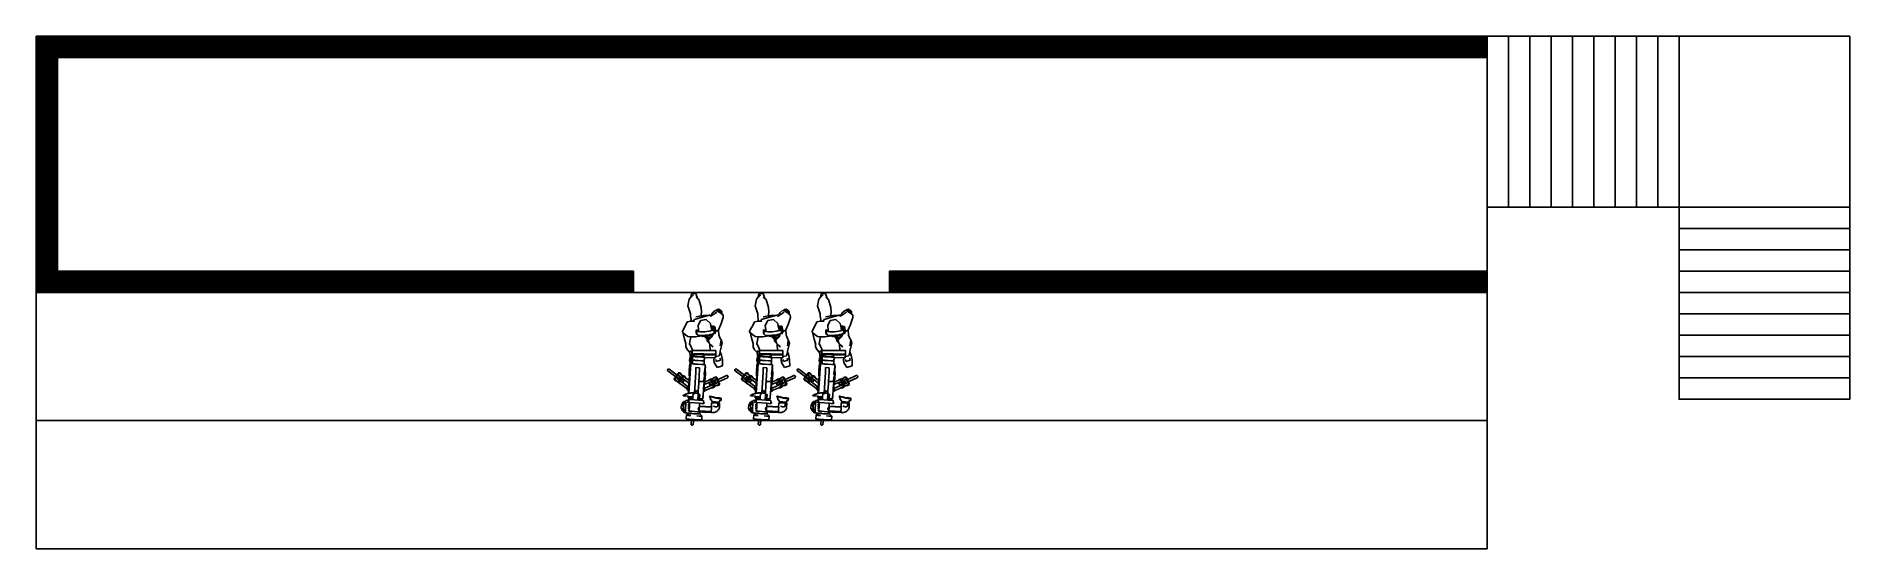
# Model space of a CAD drawing. Extents: x 0 to 510, y -72 to 72.
import ezdxf

# ---------------------------------------------------------------- set-up
doc = ezdxf.new("R2010")
doc.units = 0
doc.header["$MEASUREMENT"] = 0
doc.layers.get('0').update_dxf_attribs({"linetype": 'CONTINUOUS'})
doc.layers.add('EDGES', color=7, linetype='CONTINUOUS')

# ---------------------------------------------------------------- blocks, each defined once
blk = doc.blocks.new('*U4')
blk.add_lwpolyline([(-3, 24), (3, 24), (3, -24), (-3, -24)], close=True)
blk = doc.blocks.new('*U5')
at = {"color": 0, "linetype": 'BYBLOCK'}
for p in [(0, 0), (6, 0), (12, 0), (18, 0), (24, 0), (30, 0), (36, 0), (42, 0), (48, 0)]:
    blk.add_blockref('*U4', p, dxfattribs=at)
blk = doc.blocks.new('*U6')
blk.add_lwpolyline([(-3, 24), (3, 24), (3, -24), (-3, -24)], close=True)
blk = doc.blocks.new('*U8')
at = {"color": 0, "linetype": 'BYBLOCK'}
for p in [(0, 0), (6, 0), (12, 0), (18, 0), (24, 0), (30, 0), (36, 0), (42, 0), (48, 0)]:
    blk.add_blockref('*U6', p, dxfattribs=at)
blk = doc.blocks.new('TV_CAMERAMAN_PL')
at = {"layer": 'EDGES'}
for p, q in [((-0.04, 0.189), (-0.031, 0.202)), ((-0.028, 0.205), (-0.031, 0.202)), ((-0.024, 0.207), (-0.028, 0.205)), ((-0.023, 0.208), (-0.024, 0.207)), ((-0.008, 0.229), (-0.023, 0.208)), ((-0.02, 0.209), (-0.023, 0.208)), ((-0.015, 0.209), (-0.02, 0.209)), ((-0.008, 0.206), (-0.017, 0.193)), ((-0.011, 0.207), (-0.015, 0.209)), ((-0.011, 0.208), (-0.011, 0.207)), ((-0.011, 0.207), (-0.008, 0.206)), ((0, 0.241), (-0.008, 0.229)), ((-0.007, 0.234), (-0.008, 0.23)), ((-0.008, 0.229), (-0.008, 0.23)), ((-0.008, 0.206), (0, 0.2)), ((-0.005, 0.238), (-0.007, 0.234)), ((-0.005, 0.238), (0.001, 0.246)), ((-0.002, 0.242), (-0.005, 0.238)), ((0.002, 0.244), (-0.002, 0.242)), ((0.009, 0.212), (0, 0.2)), ((0, 0.2), (0.007, 0.195)), ((0.004, 0.25), (0.001, 0.246)), ((0.007, 0.245), (0.002, 0.244)), ((0.008, 0.252), (0.004, 0.25)), ((0.008, 0.245), (0.007, 0.245)), ((0.012, 0.253), (0.008, 0.252)), ((0.008, 0.245), (0.011, 0.245)), ((0.02, 0.227), (0.009, 0.212)), ((0.012, 0.212), (0.009, 0.212)), ((0.018, 0.208), (0.009, 0.196)), ((0.011, 0.245), (0.014, 0.244)), ((0.017, 0.253), (0.012, 0.253)), ((0.012, 0.212), (0.018, 0.208)), ((0.016, 0.244), (0.014, 0.244)), ((0.019, 0.242), (0.016, 0.244)), ((0.017, 0.253), (0.021, 0.252)), ((0.017, 0.198), (0.018, 0.198)), ((0.017, 0.198), (0.017, 0.198)), ((0.017, 0.198), (0.017, 0.198)), ((0.017, 0.197), (0.017, 0.198)), ((0.025, 0.218), (0.018, 0.208)), ((0.018, 0.208), (0.018, 0.208)), ((0.018, 0.198), (0.019, 0.199)), ((0.018, 0.198), (0.025, 0.193)), ((0.018, 0.198), (0.018, 0.198)), ((0.018, 0.198), (0.018, 0.198)), ((0.025, 0.25), (0.019, 0.242)), ((0.019, 0.242), (0.022, 0.239)), ((0.02, 0.201), (0.019, 0.2)), ((0.019, 0.2), (0.019, 0.199)), ((0.019, 0.199), (0.026, 0.194)), ((0.02, 0.202), (0.021, 0.203)), ((0.02, 0.202), (0.02, 0.201)), ((0.02, 0.201), (0.02, 0.201)), ((0.021, 0.252), (0.025, 0.25)), ((0.021, 0.252), (0.021, 0.252)), ((0.022, 0.203), (0.021, 0.203)), ((0.028, 0.247), (0.022, 0.239)), ((0.022, 0.239), (0.025, 0.235)), ((0.023, 0.205), (0.022, 0.204)), ((0.022, 0.204), (0.022, 0.203)), ((0.023, 0.206), (0.023, 0.206)), ((0.023, 0.206), (0.03, 0.201)), ((0.023, 0.206), (0.03, 0.201)), ((0.023, 0.206), (0.023, 0.205)), ((0.023, 0.205), (0.03, 0.2)), ((0.023, 0.205), (0.023, 0.205)), ((0.023, 0.205), (0.023, 0.205)), ((0.023, 0.205), (0.023, 0.205)), ((0.025, 0.25), (0.028, 0.247)), ((0.03, 0.243), (0.025, 0.235)), ((0.025, 0.235), (0.026, 0.231)), ((0.032, 0.239), (0.026, 0.231)), ((0.026, 0.231), (0.031, 0.227)), ((0.03, 0.2), (0.027, 0.197)), ((0.028, 0.247), (0.03, 0.243)), ((0.03, 0.243), (0.032, 0.239)), ((0.03, 0.201), (0.03, 0.201)), ((0.03, 0.201), (0.03, 0.2)), ((0.037, 0.235), (0.031, 0.227)), ((0.031, 0.227), (0.036, 0.227)), ((0.032, 0.239), (0.037, 0.235)), ((0.042, 0.235), (0.036, 0.227)), ((0.036, 0.227), (0.04, 0.226)), ((0.101, 0.323), (0.037, 0.235)), ((0.037, 0.235), (0.037, 0.235)), ((0.037, 0.235), (0.042, 0.235)), ((0.044, 0.204), (0.037, 0.194)), ((0.046, 0.234), (0.04, 0.226)), ((0.04, 0.226), (0.044, 0.224)), ((0.05, 0.204), (0.041, 0.191)), ((0.042, 0.235), (0.046, 0.234)), ((0.05, 0.232), (0.044, 0.224)), ((0.044, 0.224), (0.047, 0.221)), ((0.046, 0.234), (0.05, 0.232)), ((0.053, 0.229), (0.047, 0.221)), ((0.047, 0.221), (0.049, 0.217)), ((0.055, 0.225), (0.049, 0.217)), ((0.049, 0.217), (0.051, 0.213)), ((0.05, 0.232), (0.053, 0.229)), ((0.057, 0.221), (0.051, 0.213)), ((0.051, 0.213), (0.056, 0.209)), ((0.053, 0.229), (0.055, 0.225)), ((0.055, 0.225), (0.057, 0.221)), ((0.062, 0.217), (0.056, 0.209)), ((0.056, 0.209), (0.061, 0.209)), ((0.12, 0.309), (0.057, 0.221)), ((0.057, 0.221), (0.062, 0.217)), ((0.057, 0.221), (0.057, 0.221)), ((0.066, 0.217), (0.061, 0.209)), ((0.061, 0.209), (0.065, 0.208)), ((0.062, 0.217), (0.066, 0.217)), ((0.071, 0.216), (0.065, 0.208)), ((0.065, 0.208), (0.069, 0.206)), ((0.066, 0.217), (0.071, 0.216)), ((0.075, 0.214), (0.069, 0.206)), ((0.069, 0.206), (0.072, 0.203)), ((0.071, 0.216), (0.075, 0.214)), ((0.078, 0.211), (0.072, 0.203)), ((0.072, 0.203), (0.074, 0.199)), ((0.08, 0.207), (0.074, 0.199)), ((0.074, 0.199), (0.076, 0.195)), ((0.075, 0.214), (0.078, 0.211)), ((0.082, 0.203), (0.076, 0.195)), ((0.082, 0.199), (0.076, 0.19)), ((0.078, 0.211), (0.08, 0.207)), ((0.08, 0.207), (0.082, 0.203)), ((0.082, 0.199), (0.081, 0.194)), ((0.082, 0.203), (0.082, 0.199)), ((-0.486, 0.066), (-0.488, 0.063)), ((-0.488, 0.063), (-0.488, 0.06)), ((-0.488, 0.06), (-0.488, 0.057)), ((-0.488, 0.057), (-0.488, 0.054)), ((-0.488, 0.054), (-0.486, 0.051)), ((-0.484, 0.068), (-0.486, 0.066)), ((-0.486, 0.051), (-0.484, 0.049)), ((-0.482, 0.07), (-0.484, 0.068)), ((-0.484, 0.049), (-0.481, 0.048)), ((-0.479, 0.071), (-0.482, 0.07)), ((-0.481, 0.048), (-0.478, 0.047)), ((-0.476, 0.071), (-0.479, 0.071)), ((-0.478, 0.047), (-0.428, 0.042)), ((-0.476, 0.071), (-0.426, 0.065)), ((-0.431, -0.014), (-0.428, 0.042)), ((-0.428, 0.042), (-0.426, 0.065)), ((-0.426, 0.065), (-0.425, 0.089)), ((-0.424, 0.093), (-0.425, 0.089)), ((-0.423, 0.105), (-0.424, 0.102)), ((-0.424, 0.102), (-0.424, 0.098)), ((-0.424, 0.098), (-0.424, 0.093)), ((-0.422, 0.115), (-0.423, 0.112)), ((-0.423, 0.112), (-0.423, 0.109)), ((-0.423, 0.109), (-0.423, 0.105)), ((-0.421, 0.122), (-0.422, 0.122)), ((-0.422, 0.122), (-0.422, 0.121)), ((-0.422, 0.121), (-0.422, 0.119)), ((-0.422, 0.119), (-0.422, 0.117)), ((-0.422, 0.117), (-0.422, 0.115)), ((-0.421, 0.122), (-0.419, 0.124)), ((-0.419, 0.124), (-0.377, 0.121)), ((-0.389, -0.017), (-0.388, 0.007)), ((-0.384, 0.072), (-0.383, 0.087)), ((-0.382, 0.095), (-0.383, 0.091)), ((-0.383, 0.091), (-0.383, 0.087)), ((-0.381, 0.106), (-0.382, 0.103)), ((-0.382, 0.103), (-0.382, 0.099)), ((-0.382, 0.099), (-0.382, 0.095)), ((-0.38, 0.115), (-0.381, 0.112)), ((-0.381, 0.112), (-0.381, 0.109)), ((-0.381, 0.109), (-0.381, 0.106)), ((-0.38, 0.119), (-0.377, 0.121)), ((-0.38, 0.119), (-0.38, 0.119)), ((-0.38, 0.119), (-0.38, 0.118)), ((-0.38, 0.118), (-0.38, 0.117)), ((-0.38, 0.117), (-0.38, 0.115)), ((-0.377, 0.121), (-0.377, 0.121)), ((-0.377, 0.12), (-0.377, 0.121)), ((-0.377, 0.12), (-0.361, 0.093)), ((-0.366, 0.013), (-0.365, 0.028)), ((-0.366, 0), (-0.366, 0.013)), ((-0.364, 0.042), (-0.365, 0.028)), ((-0.364, 0.042), (-0.363, 0.057)), ((-0.363, 0.057), (-0.362, 0.069)), ((-0.362, 0.069), (-0.361, 0.08)), ((-0.361, 0.093), (-0.357, 0.094)), ((-0.361, 0.093), (-0.361, 0.092)), ((-0.361, 0.092), (-0.357, 0.092)), ((-0.361, 0.092), (-0.359, 0.09)), ((-0.361, 0.08), (-0.36, 0.087)), ((-0.36, 0.087), (-0.359, 0.09)), ((-0.357, 0.09), (-0.359, 0.09)), ((-0.359, 0.09), (-0.359, 0.09)), ((-0.356, 0.121), (-0.357, 0.113)), ((-0.357, 0.113), (-0.357, 0.094)), ((-0.357, 0.094), (-0.357, 0.094)), ((-0.357, 0.094), (-0.357, 0.092)), ((-0.357, 0.092), (-0.357, 0.09)), ((-0.357, 0.09), (-0.357, 0.061)), ((-0.356, 0.133), (-0.355, 0.134)), ((-0.356, 0.132), (-0.356, 0.133)), ((-0.356, 0.13), (-0.356, 0.132)), ((-0.356, 0.127), (-0.356, 0.13)), ((-0.356, 0.124), (-0.356, 0.127)), ((-0.356, 0.121), (-0.356, 0.124)), ((-0.354, 0.136), (-0.355, 0.136)), ((-0.355, 0.136), (-0.355, 0.135)), ((-0.355, 0.136), (-0.355, 0.136)), ((-0.354, 0.136), (-0.355, 0.136)), ((-0.354, 0.136), (-0.355, 0.135)), ((-0.355, 0.135), (-0.355, 0.134)), ((-0.355, 0.134), (-0.355, 0.134)), ((-0.355, 0.134), (-0.355, 0.132)), ((-0.348, 0.148), (-0.354, 0.136)), ((-0.354, 0.136), (-0.354, 0.136)), ((-0.354, 0.136), (-0.354, 0.136)), ((-0.353, 0.13), (-0.345, 0.136)), ((-0.351, 0.13), (-0.345, 0.132)), ((-0.349, 0.14), (-0.316, 0.152)), ((-0.349, 0.14), (-0.32, 0.15)), ((-0.34, 0.158), (-0.348, 0.148)), ((-0.345, 0.132), (-0.345, 0.136)), ((-0.345, 0.136), (-0.339, 0.134)), ((-0.345, 0.132), (-0.339, 0.134)), ((-0.345, 0.132), (-0.345, 0.13)), ((-0.344, 0.002), (-0.343, 0.003)), ((-0.344, 0.002), (-0.344, 0)), ((-0.344, 0), (-0.344, 0)), ((-0.342, 0), (-0.344, 0)), ((-0.342, 0.003), (-0.343, 0.003)), ((-0.34, 0.133), (-0.342, 0.13)), ((-0.338, 0.062), (-0.342, 0.003)), ((-0.342, 0.003), (-0.342, 0)), ((-0.341, 0.151), (-0.3, 0.157)), ((-0.341, 0.151), (-0.316, 0.152)), ((-0.329, 0.167), (-0.34, 0.158)), ((-0.339, 0.134), (-0.34, 0.133)), ((-0.338, 0.133), (-0.34, 0.133)), ((-0.331, 0.142), (-0.339, 0.134)), ((-0.337, 0.134), (-0.338, 0.133)), ((-0.332, 0.133), (-0.338, 0.133)), ((-0.337, 0.09), (-0.338, 0.062)), ((-0.33, 0.142), (-0.337, 0.134)), ((-0.335, 0.09), (-0.337, 0.09)), ((-0.335, 0.091), (-0.334, 0.091)), ((-0.335, 0.09), (-0.335, 0.091)), ((-0.334, 0.091), (-0.332, 0.091)), ((-0.239, 0.129), (-0.332, 0.133)), ((-0.239, 0.129), (-0.332, 0.133)), ((-0.332, 0.091), (-0.33, 0.091)), ((-0.322, 0.149), (-0.331, 0.142)), ((-0.331, 0.099), (-0.33, 0.1)), ((-0.331, 0.097), (-0.331, 0.099)), ((-0.331, 0.096), (-0.331, 0.097)), ((-0.331, 0.094), (-0.331, 0.096)), ((-0.33, 0.093), (-0.331, 0.094)), ((-0.321, 0.148), (-0.33, 0.142)), ((-0.33, 0.1), (-0.329, 0.101)), ((-0.329, 0.1), (-0.33, 0.099)), ((-0.33, 0.099), (-0.33, 0.098)), ((-0.33, 0.098), (-0.33, 0.097)), ((-0.33, 0.097), (-0.33, 0.096)), ((-0.33, 0.096), (-0.33, 0.095)), ((-0.33, 0.095), (-0.329, 0.094)), ((-0.328, 0.092), (-0.33, 0.093)), ((-0.33, 0.091), (-0.328, 0.09)), ((-0.316, 0.173), (-0.329, 0.167)), ((-0.329, 0.167), (-0.329, 0.167)), ((-0.329, 0.101), (-0.328, 0.102)), ((-0.328, 0.101), (-0.329, 0.1)), ((-0.329, 0.094), (-0.328, 0.093)), ((-0.328, 0.102), (-0.328, 0.102)), ((-0.328, 0.101), (-0.328, 0.101)), ((-0.328, 0.093), (-0.327, 0.092)), ((-0.327, 0.092), (-0.328, 0.092)), ((-0.328, 0.09), (-0.325, 0.09)), ((-0.326, 0.091), (-0.327, 0.092)), ((-0.327, 0.092), (-0.326, 0.092)), ((-0.324, 0.092), (-0.326, 0.091)), ((-0.326, 0.092), (-0.324, 0.092)), ((-0.325, 0.09), (-0.321, 0.09)), ((-0.324, 0.092), (-0.323, 0.093)), ((-0.323, 0.092), (-0.324, 0.092)), ((-0.323, 0.093), (-0.323, 0.093)), ((-0.323, 0.092), (-0.323, 0.092)), ((-0.32, 0.15), (-0.322, 0.149)), ((-0.311, 0.153), (-0.321, 0.148)), ((-0.321, 0.09), (-0.317, 0.09)), ((-0.32, 0.15), (-0.319, 0.15)), ((-0.319, 0.15), (-0.313, 0.153)), ((-0.319, 0.15), (-0.315, 0.152)), ((-0.317, 0.09), (-0.313, 0.09)), ((-0.303, 0.177), (-0.316, 0.173)), ((-0.316, 0.152), (-0.312, 0.154)), ((-0.316, 0.152), (-0.315, 0.152)), ((-0.315, 0.152), (-0.312, 0.154)), ((-0.315, 0.152), (-0.313, 0.153)), ((-0.313, 0.153), (-0.3, 0.157)), ((-0.313, 0.153), (-0.311, 0.153)), ((-0.313, 0.09), (-0.309, 0.09)), ((-0.311, 0.153), (-0.275, 0.155)), ((-0.309, 0.09), (-0.305, 0.089)), ((-0.305, 0.089), (-0.278, 0.088)), ((-0.289, 0.178), (-0.303, 0.177)), ((-0.302, 0.106), (-0.303, 0.105)), ((-0.303, 0.105), (-0.303, 0.092)), ((-0.303, 0.092), (-0.268, 0.091)), ((-0.275, 0.176), (-0.289, 0.178)), ((-0.289, 0.157), (-0.277, 0.156)), ((-0.289, 0.157), (-0.251, 0.157)), ((-0.289, 0.097), (-0.289, 0.098)), ((-0.289, 0.098), (-0.289, 0.098)), ((-0.289, 0.097), (-0.289, 0.098)), ((-0.289, 0.098), (-0.287, 0.098)), ((-0.289, 0.097), (-0.289, 0.097)), ((-0.287, 0.097), (-0.289, 0.097)), ((-0.287, 0.099), (-0.287, 0.1)), ((-0.287, 0.1), (-0.287, 0.1)), ((-0.287, 0.1), (-0.285, 0.1)), ((-0.287, 0.099), (-0.287, 0.1)), ((-0.287, 0.098), (-0.287, 0.099)), ((-0.287, 0.098), (-0.287, 0.099)), ((-0.287, 0.098), (-0.287, 0.098)), ((-0.287, 0.094), (-0.287, 0.097)), ((-0.287, 0.094), (-0.287, 0.097)), ((-0.287, 0.097), (-0.287, 0.097)), ((-0.287, 0.094), (-0.287, 0.094)), ((-0.286, 0.094), (-0.287, 0.094)), ((-0.285, 0.097), (-0.286, 0.094)), ((-0.285, 0.1), (-0.285, 0.1)), ((-0.285, 0.1), (-0.285, 0.098)), ((-0.285, 0.098), (-0.283, 0.098)), ((-0.283, 0.097), (-0.285, 0.097)), ((-0.283, 0.098), (-0.283, 0.098)), ((-0.283, 0.098), (-0.283, 0.097)), ((-0.278, 0.088), (-0.278, 0.088)), ((-0.278, 0.088), (-0.278, 0.088)), ((-0.278, 0.088), (-0.277, 0.088)), ((-0.278, 0.088), (-0.276, 0.087)), ((-0.277, 0.156), (-0.275, 0.155)), ((-0.277, 0.088), (-0.276, 0.087)), ((-0.277, 0.088), (-0.277, 0.088)), ((-0.276, 0.087), (-0.275, 0.087)), ((-0.276, 0.087), (-0.276, 0.087)), ((-0.262, 0.172), (-0.275, 0.176)), ((-0.275, 0.155), (-0.251, 0.157)), ((-0.266, 0.152), (-0.275, 0.155)), ((-0.266, 0.153), (-0.275, 0.155)), ((-0.275, 0.155), (-0.275, 0.155)), ((-0.275, 0.087), (-0.274, 0.088)), ((-0.275, 0.087), (-0.273, 0.087)), ((-0.274, 0.088), (-0.274, 0.088)), ((-0.274, 0.088), (-0.272, 0.088)), ((-0.272, 0.088), (-0.273, 0.087)), ((-0.273, 0.087), (-0.271, 0.087)), ((-0.272, 0.088), (-0.272, 0.088)), ((-0.271, 0.087), (-0.271, 0.088)), ((-0.271, 0.088), (-0.271, 0.088)), ((-0.271, 0.088), (-0.27, 0.088)), ((-0.271, 0.087), (-0.271, 0.087)), ((-0.271, 0.087), (-0.267, 0.087)), ((-0.27, 0.088), (-0.27, 0.088)), ((-0.27, 0.088), (-0.269, 0.088)), ((-0.269, 0.088), (-0.269, 0.088)), ((-0.269, 0.088), (-0.268, 0.088)), ((-0.268, 0.105), (-0.268, 0.105)), ((-0.268, 0.091), (-0.268, 0.105)), ((-0.268, 0.091), (-0.243, 0.09)), ((-0.268, 0.088), (-0.267, 0.087)), ((-0.267, 0.087), (-0.267, 0.087)), ((-0.267, 0.087), (-0.267, 0.087)), ((-0.267, 0.087), (-0.264, 0.087)), ((-0.266, 0.152), (-0.266, 0.153)), ((-0.256, 0.147), (-0.266, 0.152)), ((-0.264, 0.087), (-0.263, 0.088)), ((-0.264, 0.087), (-0.262, 0.087)), ((-0.263, 0.088), (-0.263, 0.088)), ((-0.263, 0.088), (-0.262, 0.088)), ((-0.25, 0.165), (-0.262, 0.172)), ((-0.262, 0.088), (-0.262, 0.087)), ((-0.262, 0.088), (-0.262, 0.088)), ((-0.262, 0.087), (-0.243, 0.085)), ((-0.262, 0.087), (-0.262, 0.087)), ((-0.256, 0.147), (-0.247, 0.14)), ((-0.251, 0.098), (-0.248, 0.098)), ((-0.251, 0.096), (-0.251, 0.098)), ((-0.248, 0.096), (-0.251, 0.096)), ((-0.243, 0.085), (-0.251, -0.022)), ((-0.24, 0.156), (-0.25, 0.165)), ((-0.248, 0.098), (-0.248, 0.096)), ((-0.24, 0.131), (-0.247, 0.14)), ((-0.243, 0.115), (-0.242, 0.115)), ((-0.24, 0.104), (-0.243, 0.115)), ((-0.242, 0.097), (-0.243, 0.09)), ((-0.243, 0.09), (-0.243, 0.085)), ((-0.242, 0.115), (-0.24, 0.112)), ((-0.238, 0.097), (-0.242, 0.097)), ((-0.232, 0.145), (-0.24, 0.156)), ((-0.239, 0.129), (-0.24, 0.131)), ((-0.237, 0.104), (-0.24, 0.112)), ((-0.238, 0.097), (-0.24, 0.104)), ((-0.237, 0.126), (-0.239, 0.129)), ((-0.239, 0.129), (-0.239, 0.129)), ((-0.235, 0.097), (-0.238, 0.097)), ((-0.235, 0.097), (-0.237, 0.104)), ((-0.233, 0.097), (-0.235, 0.097)), ((-0.227, 0.096), (-0.233, 0.097)), ((-0.227, 0.133), (-0.232, 0.145)), ((-0.227, 0.133), (-0.228, 0.128)), ((-0.226, 0.128), (-0.228, 0.128)), ((-0.228, 0.128), (-0.228, 0.126)), ((-0.228, 0.128), (-0.228, 0.128)), ((-0.227, 0.132), (-0.227, 0.133)), ((-0.227, 0.133), (-0.227, 0.133)), ((-0.227, 0.133), (-0.227, 0.133)), ((-0.227, 0.133), (-0.227, 0.133)), ((-0.227, 0.132), (-0.227, 0.129)), ((-0.227, 0.129), (-0.227, 0.132)), ((-0.227, 0.132), (-0.227, 0.132)), ((-0.227, 0.129), (-0.227, 0.129)), ((-0.226, 0.129), (-0.227, 0.129)), ((-0.227, 0.129), (-0.227, 0.129)), ((-0.218, 0.096), (-0.227, 0.096)), ((-0.226, 0.129), (-0.226, 0.128)), ((-0.226, 0.128), (-0.225, 0.127)), ((-0.225, 0.127), (-0.225, 0.126)), ((-0.225, 0.126), (-0.221, 0.126)), ((-0.222, 0.111), (-0.221, 0.111)), ((-0.221, 0.126), (-0.221, 0.111)), ((-0.221, 0.11), (-0.221, 0.111)), ((-0.221, 0.111), (-0.221, 0.111)), ((-0.221, 0.109), (-0.221, 0.11)), ((-0.221, 0.109), (-0.221, 0.109)), ((-0.221, 0.109), (-0.221, 0.109)), ((-0.221, 0.109), (-0.218, 0.109)), ((-0.218, 0.108), (-0.218, 0.109)), ((-0.218, 0.107), (-0.218, 0.108)), ((-0.218, 0.106), (-0.218, 0.107)), ((-0.218, 0.104), (-0.218, 0.106)), ((-0.218, 0.102), (-0.218, 0.104)), ((-0.218, 0.099), (-0.218, 0.102)), ((-0.218, 0.098), (-0.218, 0.099)), ((-0.213, 0.097), (-0.218, 0.098)), ((-0.218, 0.096), (-0.218, 0.098)), ((-0.218, 0.096), (-0.218, 0.096)), ((-0.217, 0.096), (-0.218, 0.096)), ((-0.217, 0.096), (-0.217, 0.097)), ((-0.217, 0.097), (-0.217, 0.097)), ((-0.217, 0.097), (-0.213, 0.097)), ((-0.21, 0.096), (-0.217, 0.096)), ((-0.213, 0.033), (-0.215, -0.002)), ((-0.213, 0.097), (-0.213, 0.097)), ((-0.213, 0.097), (-0.213, 0.097)), ((-0.213, 0.097), (-0.21, 0.097)), ((-0.212, 0.033), (-0.213, 0.033)), ((-0.212, 0.033), (-0.211, 0.053)), ((-0.211, 0.056), (-0.21, 0.06)), ((-0.211, 0.056), (-0.206, 0.056)), ((-0.211, 0.053), (-0.211, 0.056)), ((-0.211, 0.053), (-0.205, 0.053)), ((-0.21, 0.096), (-0.21, 0.097)), ((-0.209, 0.096), (-0.21, 0.096)), ((-0.21, 0.071), (-0.208, 0.071)), ((-0.21, 0.071), (-0.209, 0.07)), ((-0.21, 0.071), (-0.209, 0.07)), ((-0.21, 0.071), (-0.21, 0.071)), ((-0.21, 0.07), (-0.21, 0.071)), ((-0.21, 0.071), (-0.21, 0.071)), ((-0.21, 0.071), (-0.21, 0.071)), ((-0.209, 0.07), (-0.21, 0.07)), ((-0.21, 0.066), (-0.21, 0.07)), ((-0.202, 0.065), (-0.21, 0.066)), ((-0.21, 0.061), (-0.21, 0.066)), ((-0.21, 0.061), (-0.205, 0.061)), ((-0.21, 0.061), (-0.205, 0.061)), ((-0.21, 0.06), (-0.21, 0.061)), ((-0.21, 0.061), (-0.21, 0.061)), ((-0.21, 0.06), (-0.206, 0.06)), ((-0.209, 0.096), (-0.208, 0.096)), ((-0.209, 0.084), (-0.208, 0.094)), ((-0.208, 0.084), (-0.209, 0.084)), ((-0.209, 0.072), (-0.209, 0.084)), ((-0.209, 0.072), (-0.201, 0.069)), ((-0.21, 0.071), (-0.209, 0.072)), ((-0.21, 0.071), (-0.208, 0.071)), ((-0.209, 0.07), (-0.201, 0.069)), ((-0.209, 0.07), (-0.209, 0.07)), ((-0.209, 0.07), (-0.208, 0.07)), ((-0.208, 0.094), (-0.208, 0.096)), ((-0.207, 0.094), (-0.208, 0.094)), ((-0.208, 0.084), (-0.207, 0.086)), ((-0.205, 0.084), (-0.208, 0.084)), ((-0.208, 0.069), (-0.208, 0.07)), ((-0.208, 0.07), (-0.208, 0.07)), ((-0.208, 0.07), (-0.206, 0.069)), ((-0.206, 0.069), (-0.208, 0.069)), ((-0.207, 0.096), (-0.207, 0.097)), ((-0.199, 0.096), (-0.207, 0.097)), ((-0.207, 0.095), (-0.207, 0.096)), ((-0.207, 0.094), (-0.207, 0.095)), ((-0.207, 0.094), (-0.207, 0.092)), ((-0.207, 0.089), (-0.207, 0.092)), ((-0.207, 0.086), (-0.207, 0.089)), ((-0.206, 0.069), (-0.202, 0.067)), ((-0.206, 0.058), (-0.206, 0.06)), ((-0.206, 0.055), (-0.206, 0.056)), ((-0.2, 0.083), (-0.205, 0.084)), ((-0.205, 0.059), (-0.205, 0.061)), ((-0.205, 0.059), (-0.205, 0.061)), ((-0.205, 0.061), (-0.205, 0.061)), ((-0.205, 0.058), (-0.205, 0.059)), ((-0.205, 0.059), (-0.205, 0.059)), ((-0.205, 0.059), (-0.205, 0.055)), ((-0.205, 0.053), (-0.205, 0.055)), ((-0.205, 0.054), (-0.205, 0.055)), ((-0.205, 0.053), (-0.201, 0.052)), ((-0.202, 0.067), (-0.202, 0.065)), ((-0.202, 0.067), (-0.198, 0.065)), ((-0.199, 0.065), (-0.202, 0.065)), ((-0.201, 0.052), (-0.2, 0.055)), ((-0.201, 0.052), (-0.199, 0.052)), ((-0.2, 0.09), (-0.199, 0.092)), ((-0.2, 0.088), (-0.2, 0.09)), ((-0.2, 0.085), (-0.2, 0.088)), ((-0.2, 0.083), (-0.2, 0.085)), ((-0.197, 0.082), (-0.2, 0.083)), ((-0.2, 0.059), (-0.199, 0.062)), ((-0.2, 0.055), (-0.2, 0.059)), ((-0.199, 0.096), (-0.199, 0.096)), ((-0.199, 0.096), (-0.199, 0.095)), ((-0.199, 0.095), (-0.199, 0.094)), ((-0.199, 0.093), (-0.199, 0.094)), ((-0.193, 0.094), (-0.199, 0.094)), ((-0.199, 0.094), (-0.199, 0.094)), ((-0.199, 0.092), (-0.199, 0.093)), ((-0.199, 0.065), (-0.199, 0.064)), ((-0.199, 0.064), (-0.199, 0.062)), ((-0.198, 0.062), (-0.199, 0.062)), ((-0.199, 0.062), (-0.199, 0.062)), ((-0.199, 0.056), (-0.198, 0.062)), ((-0.199, 0.052), (-0.199, 0.056)), ((-0.199, 0.052), (-0.195, 0.052)), ((-0.198, 0.065), (-0.198, 0.065)), ((-0.198, 0.062), (-0.198, 0.065)), ((-0.198, 0.065), (-0.194, 0.064)), ((-0.194, 0.081), (-0.197, 0.082)), ((-0.195, 0.066), (-0.19, 0.062)), ((-0.195, 0.066), (-0.18, 0.058)), ((-0.195, 0.052), (-0.194, 0.064)), ((-0.195, 0.052), (-0.182, 0.051)), ((-0.194, 0.092), (-0.193, 0.094)), ((-0.194, 0.089), (-0.194, 0.092)), ((-0.194, 0.085), (-0.194, 0.089)), ((-0.194, 0.081), (-0.194, 0.085)), ((-0.194, 0.081), (-0.194, 0.081)), ((-0.193, 0.08), (-0.194, 0.081)), ((-0.194, 0.064), (-0.19, 0.062)), ((-0.193, 0.094), (-0.193, 0.096)), ((-0.193, 0.096), (-0.193, 0.096)), ((-0.192, 0.096), (-0.193, 0.096)), ((-0.193, 0.08), (-0.192, 0.096)), ((-0.193, 0.094), (-0.193, 0.094)), ((-0.189, 0.078), (-0.193, 0.08)), ((-0.191, 0.101), (-0.192, 0.098)), ((-0.175, 0.097), (-0.192, 0.098)), ((-0.192, 0.096), (-0.192, 0.098)), ((-0.19, 0.103), (-0.191, 0.102)), ((-0.191, 0.102), (-0.191, 0.101)), ((-0.19, 0.104), (-0.19, 0.104)), ((-0.19, 0.104), (-0.174, 0.103)), ((-0.19, 0.104), (-0.19, 0.104)), ((-0.19, 0.104), (-0.19, 0.104)), ((-0.19, 0.104), (-0.19, 0.103)), ((-0.189, 0.061), (-0.19, 0.062)), ((-0.185, 0.057), (-0.19, 0.062)), ((-0.19, 0.062), (-0.189, 0.061)), ((-0.182, 0.073), (-0.189, 0.078)), ((-0.185, 0.057), (-0.189, 0.061)), ((-0.189, 0.061), (-0.18, 0.057)), ((-0.182, 0.051), (-0.185, 0.057)), ((-0.182, 0.051), (-0.185, 0.057)), ((-0.179, 0.069), (-0.182, 0.073)), ((-0.181, 0.051), (-0.182, 0.051)), ((-0.182, 0.051), (-0.182, 0.051)), ((-0.182, 0.051), (-0.181, 0.051)), ((-0.181, 0.051), (-0.18, 0.057)), ((-0.181, 0.051), (-0.181, 0.051)), ((-0.181, 0.051), (-0.149, 0.048)), ((-0.18, 0.058), (-0.179, 0.069)), ((-0.18, 0.057), (-0.18, 0.058)), ((-0.179, 0.069), (-0.175, 0.097)), ((-0.175, 0.097), (-0.174, 0.103)), ((-0.174, 0.103), (-0.168, 0.156)), ((-0.168, 0.156), (-0.167, 0.157)), ((-0.16, 0.144), (-0.168, 0.156)), ((-0.16, 0.144), (-0.167, 0.157)), ((-0.153, 0.131), (-0.16, 0.144)), ((-0.154, 0.131), (-0.16, 0.144)), ((-0.149, 0.118), (-0.154, 0.131)), ((-0.148, 0.118), (-0.153, 0.131)), ((-0.151, 0.036), (-0.15, 0.036)), ((-0.149, 0.04), (-0.15, 0.038)), ((-0.15, 0.038), (-0.15, 0.037)), ((-0.15, 0.036), (-0.15, 0.037)), ((-0.15, 0.036), (-0.141, 0.035)), ((-0.144, 0.104), (-0.149, 0.118)), ((-0.149, 0.048), (-0.149, 0.047)), ((-0.149, 0.048), (-0.149, 0.048)), ((-0.149, 0.048), (-0.149, 0.048)), ((-0.149, 0.048), (-0.149, 0.048)), ((-0.149, 0.047), (-0.149, 0.046)), ((-0.149, 0.046), (-0.149, 0.045)), ((-0.149, 0.045), (-0.149, 0.044)), ((-0.149, 0.044), (-0.149, 0.043)), ((-0.149, 0.043), (-0.149, 0.041)), ((-0.149, 0.041), (-0.149, 0.04)), ((-0.143, 0.105), (-0.148, 0.118)), ((-0.141, 0.091), (-0.144, 0.104)), ((-0.143, 0.101), (-0.143, 0.105)), ((-0.143, 0.101), (-0.12, 0.1)), ((-0.141, 0.095), (-0.143, 0.101)), ((0.178, 0.073), (-0.141, 0.095)), ((-0.14, 0.091), (-0.141, 0.095)), ((-0.139, 0.078), (-0.141, 0.091)), ((-0.141, 0.035), (-0.14, 0.035)), ((-0.14, 0.02), (-0.141, 0)), ((-0.138, 0.078), (-0.14, 0.091)), ((-0.14, 0.035), (-0.139, 0.034)), ((-0.14, 0.035), (-0.14, 0.034)), ((-0.14, 0.034), (-0.14, 0.032)), ((-0.14, 0.032), (-0.14, 0.029)), ((-0.14, 0.029), (-0.137, 0.028)), ((-0.14, 0.029), (-0.14, 0.029)), ((-0.14, 0.029), (-0.14, 0.029)), ((-0.14, 0.02), (-0.14, 0.02)), ((-0.138, 0.064), (-0.139, 0.078)), ((-0.139, 0.037), (-0.138, 0.051)), ((-0.139, 0.034), (-0.138, 0.038)), ((-0.139, 0.034), (-0.139, 0.037)), ((-0.139, 0.034), (-0.139, 0.034)), ((-0.139, 0.034), (-0.138, 0.034)), ((-0.137, 0.065), (-0.138, 0.078)), ((-0.138, 0.051), (-0.138, 0.064)), ((-0.138, 0.038), (-0.137, 0.051)), ((0.084, 0.02), (-0.138, 0.034)), ((-0.138, 0.025), (-0.137, 0.025)), ((-0.138, 0.021), (-0.138, 0.025)), ((-0.138, 0.021), (-0.138, 0.023)), ((-0.137, 0.023), (-0.138, 0.023)), ((-0.138, 0.02), (-0.138, 0.021)), ((-0.137, 0.051), (-0.137, 0.065)), ((-0.137, 0.025), (-0.137, 0.028)), ((-0.137, 0.026), (-0.136, 0.026)), ((-0.137, 0.025), (-0.137, 0.026)), ((-0.137, 0.025), (-0.137, 0.025)), ((-0.137, 0.025), (-0.137, 0.025)), ((-0.137, 0.023), (-0.137, 0.025)), ((-0.137, 0.023), (-0.137, 0.023)), ((-0.137, 0.023), (-0.137, 0.023)), ((-0.137, 0.023), (-0.137, 0.023)), ((-0.137, 0.023), (-0.137, 0.023)), ((-0.137, 0.023), (-0.122, 0.022)), ((-0.136, 0.026), (-0.117, 0.025)), ((-0.12, 0.102), (-0.12, 0.102)), ((-0.12, 0.102), (-0.12, 0.102)), ((-0.12, 0.102), (-0.119, 0.102)), ((-0.12, 0.102), (-0.12, 0.102)), ((-0.12, 0.1), (-0.12, 0.102)), ((-0.12, 0.102), (-0.12, 0.102)), ((-0.12, 0.102), (-0.116, 0.102)), ((-0.119, 0.1), (-0.12, 0.1)), ((-0.12, 0.1), (-0.12, 0.1)), ((-0.12, 0.1), (-0.12, 0.1)), ((-0.119, 0.102), (-0.119, 0.102)), ((-0.119, 0.102), (-0.117, 0.102)), ((-0.118, 0.099), (-0.119, 0.1)), ((-0.118, 0.001), (-0.119, 0)), ((-0.119, 0), (-0.119, -0.001)), ((-0.105, 0.099), (-0.118, 0.099)), ((-0.117, 0.02), (-0.118, 0.008)), ((-0.116, 0.013), (-0.118, 0.013)), ((-0.118, 0.009), (-0.118, 0.009)), ((-0.118, 0.009), (-0.117, 0.009)), ((-0.118, 0.009), (-0.118, 0.008)), ((-0.118, 0.008), (-0.118, 0.007)), ((-0.118, 0.008), (-0.118, 0.008)), ((-0.118, 0.007), (-0.118, 0.005)), ((-0.118, 0.005), (-0.118, 0.005)), ((-0.118, 0.005), (-0.118, 0.003)), ((-0.118, 0.003), (-0.118, 0.001)), ((-0.117, 0.102), (-0.108, 0.101)), ((-0.117, 0.025), (-0.117, 0.02)), ((-0.115, 0.019), (-0.117, 0.02)), ((-0.116, 0.009), (-0.117, 0.009)), ((-0.117, 0.007), (-0.116, 0.008)), ((-0.117, 0.006), (-0.117, 0.007)), ((-0.117, 0.005), (-0.117, 0.006)), ((-0.117, 0.004), (-0.117, 0.005)), ((-0.117, 0.002), (-0.117, 0.004)), ((-0.117, 0.001), (-0.117, 0.002)), ((-0.117, 0), (-0.117, 0.001)), ((-0.116, 0.102), (-0.116, 0.102)), ((-0.116, 0.102), (-0.116, 0.102)), ((-0.116, 0.102), (-0.106, 0.101)), ((-0.116, 0.102), (-0.116, 0.102)), ((-0.116, 0.014), (-0.116, 0.018)), ((-0.116, 0.018), (-0.115, 0.018)), ((-0.115, 0.018), (-0.116, 0.013)), ((-0.116, 0.013), (-0.116, 0.013)), ((-0.116, 0.008), (-0.116, 0.009)), ((-0.115, 0.019), (-0.115, 0.018)), ((-0.099, 0.113), (-0.108, 0.101)), ((-0.108, 0.101), (-0.106, 0.101)), ((-0.106, 0.101), (-0.106, 0.101)), ((-0.106, 0.101), (-0.106, 0.101)), ((-0.106, 0.101), (-0.104, 0.101)), ((-0.103, 0.099), (-0.105, 0.099)), ((-0.104, 0.101), (-0.103, 0.101)), ((-0.103, 0.101), (-0.102, 0.101)), ((-0.103, 0.099), (-0.103, 0.099)), ((-0.102, 0.099), (-0.103, 0.099)), ((-0.102, 0.101), (-0.102, 0.101)), ((-0.102, 0.101), (-0.102, 0.101)), ((-0.102, 0.099), (-0.102, 0.101)), ((-0.102, 0.101), (-0.102, 0.101)), ((-0.102, 0.101), (-0.093, 0.1)), ((-0.102, 0.099), (-0.102, 0.099)), ((-0.102, 0.098), (-0.102, 0.099)), ((-0.099, 0.098), (-0.102, 0.098)), ((-0.099, 0.113), (-0.095, 0.119)), ((-0.08, 0.1), (-0.099, 0.113)), ((-0.092, 0.098), (-0.099, 0.098)), ((-0.095, 0.119), (-0.095, 0.119)), ((-0.095, 0.119), (-0.095, 0.119)), ((-0.095, 0.119), (-0.068, 0.099)), ((-0.095, 0.119), (-0.09, 0.116)), ((-0.093, 0.1), (-0.09, 0.1)), ((-0.086, 0.097), (-0.092, 0.098)), ((-0.043, 0.181), (-0.09, 0.116)), ((-0.09, 0.116), (-0.071, 0.102)), ((-0.09, 0.1), (-0.081, 0.1)), ((-0.081, 0.097), (-0.086, 0.097)), ((-0.081, 0.097), (-0.081, 0.1)), ((-0.081, 0.097), (-0.08, 0.097)), ((-0.081, 0.097), (-0.081, 0.097)), ((-0.08, 0.1), (-0.08, 0.1)), ((-0.08, 0.1), (-0.079, 0.1)), ((-0.08, 0.1), (-0.08, 0.1)), ((-0.08, 0.097), (-0.08, 0.1)), ((-0.077, 0.097), (-0.08, 0.097)), ((-0.08, 0.097), (-0.08, 0.097)), ((-0.079, 0.1), (-0.078, 0.1)), ((-0.069, 0.099), (-0.078, 0.1)), ((-0.076, 0.097), (-0.077, 0.097)), ((-0.076, 0.097), (-0.069, 0.097)), ((-0.026, 0.163), (-0.071, 0.102)), ((-0.071, 0.102), (-0.067, 0.099)), ((-0.069, 0.099), (-0.069, 0.099)), ((-0.069, 0.099), (-0.069, 0.099)), ((-0.069, 0.099), (-0.068, 0.099)), ((-0.069, 0.097), (-0.069, 0.099)), ((-0.069, 0.097), (-0.069, 0.097)), ((-0.065, 0.096), (-0.069, 0.097)), ((-0.069, 0.097), (-0.069, 0.097)), ((-0.069, 0.097), (-0.069, 0.097)), ((-0.069, 0.097), (-0.069, 0.097)), ((-0.069, 0.097), (-0.069, 0.097)), ((-0.067, 0.099), (-0.068, 0.099)), ((-0.068, 0.099), (-0.067, 0.099)), ((-0.067, 0.099), (-0.067, 0.099)), ((-0.067, 0.099), (-0.066, 0.099)), ((-0.066, 0.099), (-0.065, 0.099)), ((-0.065, 0.099), (-0.065, 0.099)), ((-0.065, 0.096), (-0.065, 0.099)), ((-0.065, 0.096), (-0.065, 0.096)), ((-0.065, 0.096), (-0.03, 0.094)), ((-0.035, 0.192), (-0.043, 0.181)), ((-0.042, 0.186), (-0.043, 0.182)), ((-0.043, 0.181), (-0.043, 0.182)), ((-0.04, 0.189), (-0.042, 0.186)), ((-0.037, 0.193), (-0.04, 0.189)), ((-0.033, 0.195), (-0.037, 0.193)), ((-0.029, 0.196), (-0.033, 0.195)), ((0.005, 0.142), (-0.03, 0.094)), ((-0.03, 0.094), (-0.002, 0.092)), ((-0.027, 0.196), (-0.029, 0.196)), ((-0.027, 0.196), (-0.024, 0.196)), ((-0.016, 0.178), (-0.026, 0.163)), ((-0.023, 0.163), (-0.026, 0.163)), ((-0.024, 0.196), (-0.021, 0.195)), ((-0.023, 0.163), (-0.018, 0.159)), ((-0.02, 0.195), (-0.021, 0.195)), ((-0.017, 0.193), (-0.02, 0.195)), ((-0.017, 0.155), (-0.018, 0.159)), ((-0.017, 0.193), (0.033, 0.157)), ((-0.014, 0.152), (-0.017, 0.155)), ((-0.011, 0.148), (-0.014, 0.152)), ((-0.013, 0.163), (-0.012, 0.166)), ((-0.013, 0.16), (-0.013, 0.163)), ((-0.012, 0.157), (-0.013, 0.16)), ((-0.012, 0.166), (-0.011, 0.169)), ((-0.01, 0.155), (-0.012, 0.157)), ((-0.011, 0.169), (-0.009, 0.171)), ((-0.007, 0.146), (-0.011, 0.148)), ((-0.01, 0.155), (-0.008, 0.152)), ((-0.009, 0.171), (-0.006, 0.172)), ((-0.008, 0.152), (-0.005, 0.151)), ((-0.003, 0.145), (-0.007, 0.146)), ((-0.006, 0.172), (-0.003, 0.173)), ((-0.005, 0.151), (-0.002, 0.15)), ((-0.003, 0.173), (0, 0.173)), ((0.002, 0.145), (-0.003, 0.145)), ((-0.002, 0.15), (0.001, 0.15)), ((0.024, 0.127), (-0.002, 0.092)), ((-0.002, 0.092), (0.109, 0.085)), ((0.004, 0.192), (-0.001, 0.185)), ((-0.001, 0.185), (0.018, 0.171)), ((0, 0.173), (0.003, 0.172)), ((0.001, 0.15), (0.004, 0.151)), ((0.002, 0.145), (0.005, 0.142)), ((0.003, 0.172), (0.005, 0.171)), ((0.004, 0.192), (0.005, 0.193)), ((0.004, 0.151), (0.006, 0.153)), ((0.005, 0.193), (0.006, 0.194)), ((0.005, 0.171), (0.008, 0.169)), ((0.015, 0.155), (0.005, 0.142)), ((0.006, 0.194), (0.007, 0.195)), ((0.006, 0.153), (0.008, 0.155)), ((0.007, 0.196), (0.008, 0.197)), ((0.007, 0.196), (0.013, 0.192)), ((0.007, 0.196), (0.007, 0.196)), ((0.007, 0.195), (0.007, 0.196)), ((0.007, 0.196), (0.007, 0.196)), ((0.008, 0.197), (0.008, 0.197)), ((0.008, 0.197), (0.008, 0.197)), ((0.008, 0.197), (0.009, 0.196)), ((0.009, 0.166), (0.008, 0.169)), ((0.008, 0.155), (0.01, 0.157)), ((0.009, 0.196), (0.014, 0.193)), ((0.01, 0.163), (0.009, 0.166)), ((0.01, 0.16), (0.01, 0.163)), ((0.01, 0.157), (0.01, 0.16)), ((0.013, 0.192), (0.012, 0.19)), ((0.013, 0.192), (0.014, 0.193)), ((0.015, 0.194), (0.014, 0.193)), ((0.014, 0.193), (0.014, 0.193)), ((0.016, 0.196), (0.015, 0.194)), ((0.015, 0.194), (0.015, 0.194)), ((0.017, 0.197), (0.016, 0.196)), ((0.016, 0.196), (0.016, 0.196)), ((0.017, 0.197), (0.017, 0.197)), ((0.018, 0.184), (0.02, 0.187)), ((0.018, 0.171), (0.026, 0.181)), ((0.02, 0.187), (0.021, 0.188)), ((0.02, 0.187), (0.027, 0.182)), ((0.024, 0.192), (0.021, 0.188)), ((0.021, 0.188), (0.027, 0.183)), ((0.024, 0.193), (0.025, 0.193)), ((0.024, 0.192), (0.024, 0.193)), ((0.024, 0.192), (0.024, 0.192)), ((0.034, 0.141), (0.024, 0.127)), ((0.026, 0.127), (0.024, 0.127)), ((0.025, 0.193), (0.026, 0.194)), ((0.025, 0.193), (0.025, 0.193)), ((0.025, 0.193), (0.025, 0.193)), ((0.025, 0.193), (0.025, 0.193)), ((0.026, 0.195), (0.027, 0.196)), ((0.026, 0.195), (0.026, 0.194)), ((0.026, 0.181), (0.027, 0.182)), ((0.026, 0.181), (0.027, 0.18)), ((0.031, 0.128), (0.026, 0.127)), ((0.027, 0.197), (0.027, 0.196)), ((0.027, 0.196), (0.027, 0.196)), ((0.027, 0.196), (0.027, 0.196)), ((0.037, 0.194), (0.027, 0.18)), ((0.027, 0.183), (0.027, 0.183)), ((0.027, 0.182), (0.027, 0.183)), ((0.027, 0.18), (0.031, 0.178)), ((0.041, 0.191), (0.031, 0.178)), ((0.031, 0.178), (0.042, 0.169)), ((0.034, 0.131), (0.031, 0.128)), ((0.042, 0.169), (0.033, 0.157)), ((0.033, 0.157), (0.036, 0.154)), ((0.037, 0.134), (0.034, 0.131)), ((0.045, 0.166), (0.036, 0.154)), ((0.036, 0.154), (0.039, 0.15)), ((0.037, 0.194), (0.037, 0.194)), ((0.037, 0.194), (0.041, 0.191)), ((0.046, 0.146), (0.037, 0.134)), ((0.039, 0.137), (0.037, 0.134)), ((0.048, 0.163), (0.039, 0.15)), ((0.039, 0.15), (0.04, 0.146)), ((0.048, 0.15), (0.039, 0.137)), ((0.04, 0.142), (0.039, 0.137)), ((0.049, 0.158), (0.04, 0.146)), ((0.049, 0.154), (0.04, 0.142)), ((0.04, 0.146), (0.04, 0.142)), ((0.042, 0.169), (0.045, 0.166)), ((0.045, 0.166), (0.048, 0.163)), ((0.048, 0.15), (0.046, 0.146)), ((0.059, 0.176), (0.048, 0.161)), ((0.048, 0.163), (0.048, 0.161)), ((0.048, 0.161), (0.049, 0.158)), ((0.049, 0.154), (0.048, 0.15)), ((0.048, 0.091), (0.062, 0.091)), ((0.048, 0.09), (0.048, 0.091)), ((0.056, 0.089), (0.048, 0.09)), ((0.049, 0.158), (0.049, 0.154)), ((0.066, 0.089), (0.056, 0.089)), ((0.07, 0.19), (0.059, 0.176)), ((0.062, 0.176), (0.059, 0.176)), ((0.066, 0.177), (0.062, 0.176)), ((0.062, 0.091), (0.063, 0.091)), ((0.063, 0.091), (0.064, 0.091)), ((0.064, 0.091), (0.065, 0.091)), ((0.065, 0.091), (0.066, 0.091)), ((0.07, 0.179), (0.066, 0.177)), ((0.066, 0.091), (0.067, 0.091)), ((0.074, 0.088), (0.066, 0.089)), ((0.067, 0.091), (0.068, 0.091)), ((0.068, 0.091), (0.069, 0.091)), ((0.069, 0.091), (0.083, 0.089)), ((0.069, 0.091), (0.069, 0.091)), ((0.073, 0.182), (0.07, 0.179)), ((0.079, 0.191), (0.073, 0.182)), ((0.075, 0.186), (0.073, 0.182)), ((0.083, 0.089), (0.074, 0.09)), ((0.082, 0.088), (0.074, 0.088)), ((0.081, 0.194), (0.075, 0.186)), ((0.076, 0.19), (0.075, 0.186)), ((0.076, 0.195), (0.076, 0.19)), ((0.081, 0.194), (0.079, 0.191)), ((0.082, 0.088), (0.083, 0.089)), ((0.083, 0.09), (0.083, 0.09)), ((0.083, 0.088), (0.083, 0.09)), ((0.083, 0.09), (0.084, 0.09)), ((0.084, 0.088), (0.083, 0.088)), ((0.083, 0.088), (0.083, 0.088)), ((0.084, 0.09), (0.086, 0.09)), ((0.084, 0.09), (0.083, 0.09)), ((0.084, 0.09), (0.084, 0.09)), ((0.085, 0.089), (0.084, 0.09)), ((0.085, 0.088), (0.084, 0.088)), ((0.085, 0.02), (0.084, 0.02)), ((0.087, 0.089), (0.085, 0.089)), ((0.087, 0.088), (0.085, 0.088)), ((0.086, 0.02), (0.085, 0.02)), ((0.086, 0.09), (0.087, 0.09)), ((0.088, 0.02), (0.086, 0.02)), ((0.087, 0.09), (0.089, 0.09)), ((0.088, 0.089), (0.087, 0.089)), ((0.088, 0.088), (0.087, 0.088)), ((0.091, 0.089), (0.088, 0.089)), ((0.091, 0.087), (0.088, 0.088)), ((0.089, 0.02), (0.088, 0.02)), ((0.089, 0.09), (0.091, 0.09)), ((0.09, 0.02), (0.089, 0.02)), ((0.091, 0.09), (0.09, 0.09)), ((0.09, 0.09), (0.09, 0.09)), ((0.09, 0.09), (0.09, 0.09)), ((0.09, 0.09), (0.09, 0.089)), ((0.09, 0.089), (0.091, 0.089)), ((0.09, 0.089), (0.09, 0.089)), ((0.091, 0.02), (0.09, 0.02)), ((0.091, 0.09), (0.094, 0.09)), ((0.092, 0.09), (0.091, 0.09)), ((0.091, 0.089), (0.091, 0.089)), ((0.093, 0.089), (0.091, 0.089)), ((0.091, 0.089), (0.092, 0.089)), ((0.093, 0.087), (0.091, 0.087)), ((0.092, 0.02), (0.091, 0.02)), ((0.093, 0.09), (0.092, 0.09)), ((0.092, 0.089), (0.093, 0.089)), ((0.093, 0.02), (0.092, 0.02)), ((0.094, 0.09), (0.093, 0.09)), ((0.096, 0.089), (0.093, 0.089)), ((0.093, 0.089), (0.095, 0.089)), ((0.096, 0.087), (0.093, 0.087)), ((0.093, 0.02), (0.093, 0.02)), ((0.094, 0.02), (0.093, 0.02)), ((0.094, 0.09), (0.096, 0.09)), ((0.095, 0.09), (0.094, 0.09)), ((0.094, 0.02), (0.094, 0.02)), ((0.094, 0.02), (0.094, 0.02)), ((0.111, 0.02), (0.094, 0.02)), ((0.096, 0.09), (0.095, 0.09)), ((0.095, 0.089), (0.096, 0.089)), ((0.104, 0.089), (0.096, 0.09)), ((0.096, 0.09), (0.11, 0.089)), ((0.106, 0.088), (0.096, 0.089)), ((0.096, 0.089), (0.103, 0.089)), ((0.105, 0.087), (0.096, 0.087)), ((0.11, 0.088), (0.103, 0.089)), ((0.103, 0.089), (0.103, 0.089)), ((0.103, 0.089), (0.104, 0.089)), ((0.103, 0.089), (0.11, 0.088)), ((0.105, 0.087), (0.106, 0.088)), ((0.11, 0.087), (0.105, 0.087)), ((0.11, 0.088), (0.106, 0.088)), ((0.109, 0.085), (0.11, 0.087)), ((0.109, 0.085), (0.11, 0.085)), ((0.11, 0.09), (0.182, 0.085)), ((0.11, 0.089), (0.11, 0.09)), ((0.11, 0.088), (0.11, 0.089)), ((0.11, 0.089), (0.11, 0.088)), ((0.11, 0.089), (0.11, 0.089)), ((0.11, 0.088), (0.11, 0.087)), ((0.11, 0.087), (0.11, 0.088)), ((0.11, 0.087), (0.11, 0.088)), ((0.11, 0.087), (0.11, 0.087)), ((0.11, 0.087), (0.11, 0.087)), ((0.11, 0.087), (0.11, 0.087)), ((0.113, 0.085), (0.11, 0.086)), ((0.11, 0.086), (0.113, 0.086)), ((0.11, 0.086), (0.11, 0.086)), ((0.11, 0.085), (0.11, 0.086)), ((0.113, 0.085), (0.11, 0.085)), ((0.11, 0.085), (0.11, 0.085)), ((0.111, 0.02), (0.138, 0.018)), ((0.113, 0.086), (0.113, 0.085)), ((0.113, 0.085), (0.113, 0.086)), ((0.113, 0.085), (0.114, 0.085)), ((0.113, 0.085), (0.113, 0.085)), ((0.113, 0.085), (0.113, 0.085)), ((0.113, 0.085), (0.113, 0.085)), ((0.114, 0.085), (0.115, 0.085)), ((0.115, 0.085), (0.114, 0.085)), ((0.115, 0.086), (0.115, 0.086)), ((0.115, 0.085), (0.115, 0.086)), ((0.115, 0.086), (0.116, 0.086)), ((0.115, 0.086), (0.115, 0.086)), ((0.115, 0.086), (0.115, 0.086)), ((0.117, 0.085), (0.115, 0.085)), ((0.117, 0.085), (0.115, 0.085)), ((0.116, 0.086), (0.117, 0.086)), ((0.116, 0.086), (0.116, 0.086)), ((0.118, 0.087), (0.117, 0.086)), ((0.117, 0.086), (0.117, 0.086)), ((0.117, 0.086), (0.12, 0.085)), ((0.117, 0.086), (0.117, 0.086)), ((0.117, 0.086), (0.117, 0.086)), ((0.118, 0.085), (0.117, 0.085)), ((0.118, 0.085), (0.117, 0.085)), ((0.117, 0.085), (0.117, 0.085)), ((0.117, 0.085), (0.124, 0.084)), ((0.119, 0.088), (0.118, 0.087)), ((0.123, 0.085), (0.118, 0.085)), ((0.118, 0.085), (0.118, 0.085)), ((0.123, 0.084), (0.118, 0.085)), ((0.121, 0.088), (0.119, 0.088)), ((0.119, 0.086), (0.12, 0.085)), ((0.119, 0.086), (0.119, 0.086)), ((0.12, 0.085), (0.123, 0.085)), ((0.124, 0.088), (0.121, 0.088)), ((0.124, 0.085), (0.123, 0.085)), ((0.123, 0.085), (0.126, 0.085)), ((0.123, 0.085), (0.123, 0.085)), ((0.123, 0.084), (0.124, 0.084)), ((0.124, 0.084), (0.123, 0.084)), ((0.123, 0.084), (0.123, 0.084)), ((0.127, 0.088), (0.124, 0.088)), ((0.124, 0.085), (0.124, 0.085)), ((0.125, 0.085), (0.124, 0.085)), ((0.125, 0.084), (0.124, 0.084)), ((0.124, 0.084), (0.124, 0.084)), ((0.124, 0.084), (0.124, 0.084)), ((0.124, 0.084), (0.127, 0.084)), ((0.125, 0.085), (0.125, 0.085)), ((0.126, 0.085), (0.125, 0.085)), ((0.125, 0.084), (0.125, 0.084)), ((0.126, 0.084), (0.125, 0.084)), ((0.126, 0.085), (0.126, 0.085)), ((0.126, 0.085), (0.126, 0.085)), ((0.126, 0.085), (0.126, 0.085)), ((0.126, 0.085), (0.126, 0.084)), ((0.126, 0.084), (0.126, 0.084)), ((0.13, 0.088), (0.127, 0.088)), ((0.127, 0.085), (0.13, 0.085)), ((0.127, 0.085), (0.127, 0.085)), ((0.13, 0.085), (0.127, 0.085)), ((0.127, 0.084), (0.127, 0.085)), ((0.13, 0.084), (0.127, 0.084)), ((0.127, 0.084), (0.127, 0.084)), ((0.127, 0.084), (0.131, 0.084)), ((0.133, 0.088), (0.13, 0.088)), ((0.13, 0.085), (0.13, 0.085)), ((0.13, 0.084), (0.13, 0.085)), ((0.13, 0.085), (0.131, 0.085)), ((0.13, 0.084), (0.13, 0.085)), ((0.13, 0.085), (0.13, 0.085)), ((0.13, 0.084), (0.13, 0.084)), ((0.131, 0.085), (0.131, 0.084)), ((0.131, 0.084), (0.134, 0.083)), ((0.132, 0.084), (0.132, 0.085)), ((0.132, 0.085), (0.135, 0.085)), ((0.134, 0.084), (0.132, 0.085)), ((0.134, 0.084), (0.132, 0.084)), ((0.136, 0.087), (0.133, 0.088)), ((0.134, 0.084), (0.134, 0.084)), ((0.134, 0.084), (0.134, 0.084)), ((0.135, 0.084), (0.134, 0.084)), ((0.135, 0.084), (0.134, 0.084)), ((0.134, 0.084), (0.134, 0.084)), ((0.134, 0.084), (0.134, 0.084)), ((0.134, 0.083), (0.136, 0.084)), ((0.134, 0.083), (0.134, 0.083)), ((0.134, 0.083), (0.16, 0.082)), ((0.135, 0.085), (0.136, 0.085)), ((0.135, 0.084), (0.135, 0.084)), ((0.136, 0.084), (0.135, 0.084)), ((0.135, 0.084), (0.135, 0.084)), ((0.136, 0.084), (0.135, 0.084)), ((0.138, 0.087), (0.136, 0.087)), ((0.136, 0.085), (0.139, 0.085)), ((0.136, 0.084), (0.136, 0.084)), ((0.137, 0.084), (0.136, 0.084)), ((0.137, 0.084), (0.136, 0.084)), ((0.136, 0.084), (0.136, 0.084)), ((0.136, 0.084), (0.136, 0.084)), ((0.136, -0.022), (0.138, 0.018)), ((0.137, 0.084), (0.137, 0.084)), ((0.14, 0.084), (0.137, 0.084)), ((0.137, 0.084), (0.137, 0.084)), ((0.14, 0.084), (0.137, 0.084)), ((0.14, 0.086), (0.138, 0.087)), ((0.139, 0.085), (0.14, 0.085)), ((0.139, 0.085), (0.139, 0.085)), ((0.139, 0.085), (0.139, 0.085)), ((0.139, 0.085), (0.139, 0.085)), ((0.139, 0.085), (0.139, 0.085)), ((0.141, 0.086), (0.14, 0.086)), ((0.14, 0.085), (0.141, 0.085)), ((0.14, 0.085), (0.14, 0.085)), ((0.143, 0.084), (0.14, 0.084)), ((0.143, 0.083), (0.14, 0.084)), ((0.14, 0.084), (0.14, 0.084)), ((0.141, 0.085), (0.141, 0.086)), ((0.141, 0.085), (0.142, 0.084)), ((0.141, 0.085), (0.141, 0.085)), ((0.141, 0.085), (0.141, 0.085)), ((0.141, 0.085), (0.141, 0.085)), ((0.141, 0.085), (0.141, 0.085)), ((0.142, 0.084), (0.144, 0.084)), ((0.143, 0.084), (0.143, 0.084)), ((0.144, 0.084), (0.143, 0.084)), ((0.144, 0.083), (0.143, 0.083)), ((0.143, 0.083), (0.143, 0.083)), ((0.144, 0.084), (0.144, 0.084)), ((0.144, 0.084), (0.144, 0.084)), ((0.145, 0.084), (0.144, 0.084)), ((0.144, 0.084), (0.146, 0.084)), ((0.144, 0.083), (0.144, 0.083)), ((0.145, 0.083), (0.144, 0.083)), ((0.144, 0.083), (0.144, 0.083)), ((0.145, 0.084), (0.145, 0.084)), ((0.146, 0.084), (0.145, 0.084)), ((0.146, 0.083), (0.145, 0.083)), ((0.145, 0.083), (0.145, 0.083)), ((0.146, 0.084), (0.146, 0.084)), ((0.149, 0.084), (0.146, 0.084)), ((0.146, 0.084), (0.149, 0.084)), ((0.149, 0.084), (0.146, 0.083)), ((0.146, 0.083), (0.146, 0.083)), ((0.149, 0.084), (0.149, 0.084)), ((0.155, 0.085), (0.154, 0.084)), ((0.154, 0.083), (0.154, 0.084)), ((0.156, 0.085), (0.155, 0.085)), ((0.158, 0.086), (0.156, 0.085)), ((0.156, 0.084), (0.156, 0.083)), ((0.156, 0.083), (0.157, 0.083)), ((0.157, 0.083), (0.158, 0.082)), ((0.161, 0.086), (0.158, 0.086)), ((0.158, 0.082), (0.16, 0.082)), ((0.16, 0.082), (0.164, 0.082)), ((0.164, 0.086), (0.161, 0.086)), ((0.167, 0.086), (0.164, 0.086)), ((0.164, 0.082), (0.164, 0.083)), ((0.164, 0.083), (0.168, 0.083)), ((0.164, 0.082), (0.168, 0.081)), ((0.165, 0.082), (0.165, 0.082)), ((0.165, 0.082), (0.165, 0.082)), ((0.165, 0.082), (0.166, 0.082)), ((0.166, 0.082), (0.166, 0.082)), ((0.166, 0.082), (0.166, 0.082)), ((0.166, 0.082), (0.166, 0.082)), ((0.166, 0.082), (0.166, 0.082)), ((0.166, 0.082), (0.167, 0.082)), ((0.17, 0.085), (0.167, 0.086)), ((0.167, 0.082), (0.167, 0.082)), ((0.167, 0.082), (0.167, 0.082)), ((0.167, 0.082), (0.167, 0.082)), ((0.167, 0.082), (0.167, 0.082)), ((0.168, 0.083), (0.168, 0.081)), ((0.168, 0.081), (0.171, 0.081)), ((0.173, 0.085), (0.17, 0.085)), ((0.171, 0.081), (0.173, 0.081)), ((0.171, 0.081), (0.182, 0.08)), ((0.176, 0.034), (0.171, -0.045)), ((0.177, 0.034), (0.172, -0.045)), ((0.175, 0.084), (0.173, 0.085)), ((0.173, 0.081), (0.175, 0.082)), ((0.177, 0.084), (0.175, 0.084)), ((0.175, 0.082), (0.176, 0.082)), ((0.176, 0.082), (0.176, 0.083)), ((0.176, 0.034), (0.177, 0.034)), ((0.178, 0.083), (0.177, 0.084)), ((0.178, 0.058), (0.177, 0.034)), ((0.178, 0.082), (0.178, 0.083)), ((0.178, 0.081), (0.178, 0.082)), ((0.178, 0.058), (0.179, 0.058)), ((0.179, 0.058), (0.183, 0.058)), ((0.182, 0.08), (0.182, 0.085)), ((0.183, 0.08), (0.182, 0.08)), ((0.182, 0.08), (0.182, 0.08)), ((0.182, 0.08), (0.182, 0.08)), ((0.183, 0.079), (0.183, 0.08)), ((0.184, 0.078), (0.183, 0.079)), ((0.183, 0.058), (0.192, 0.057)), ((0.183, 0.058), (0.184, 0.058)), ((0.185, 0.078), (0.184, 0.078)), ((0.184, 0.078), (0.184, 0.078)), ((0.184, 0.078), (0.184, 0.078)), ((0.184, 0.077), (0.184, 0.078)), ((0.184, 0.078), (0.184, 0.078)), ((0.184, 0.058), (0.185, 0.073)), ((0.184, 0.058), (0.189, 0.061)), ((0.186, 0.078), (0.185, 0.078)), ((0.185, 0.078), (0.185, 0.078)), ((0.185, 0.078), (0.185, 0.078)), ((0.185, 0.073), (0.186, 0.073)), ((0.186, 0.078), (0.186, 0.078)), ((0.186, 0.078), (0.186, 0.078)), ((0.186, 0.078), (0.186, 0.078)), ((0.186, 0.078), (0.186, 0.078)), ((0.186, 0.078), (0.186, 0.073)), ((0.186, 0.073), (0.188, 0.073)), ((0.187, 0.066), (0.188, 0.066)), ((0.188, 0.073), (0.188, 0.066)), ((0.188, 0.066), (0.189, 0.066)), ((0.189, 0.066), (0.196, 0.083)), ((0.189, 0.066), (0.19, 0.066)), ((0.19, 0.063), (0.189, 0.061)), ((0.189, 0.061), (0.189, 0.061)), ((0.189, 0.061), (0.19, 0.061)), ((0.19, 0.065), (0.19, 0.066)), ((0.19, 0.066), (0.19, 0.066)), ((0.19, 0.063), (0.19, 0.065)), ((0.19, 0.065), (0.19, 0.064)), ((0.19, 0.063), (0.203, 0.065)), ((0.19, 0.064), (0.19, 0.063)), ((0.19, 0.061), (0.19, 0.063)), ((0.19, 0.063), (0.19, 0.063)), ((0.19, 0.061), (0.194, 0.061)), ((0.191, 0.057), (0.191, 0.059)), ((0.191, 0.059), (0.191, 0.059)), ((0.191, 0.059), (0.192, 0.059)), ((0.191, 0.057), (0.192, 0.057)), ((0.192, 0.06), (0.193, 0.06)), ((0.192, 0.06), (0.192, 0.06)), ((0.192, 0.06), (0.192, 0.06)), ((0.192, 0.059), (0.192, 0.06)), ((0.192, 0.06), (0.192, 0.06)), ((0.192, 0.06), (0.212, 0.059)), ((0.192, 0.059), (0.212, 0.057)), ((0.192, 0.058), (0.192, 0.059)), ((0.192, 0.059), (0.212, 0.058)), ((0.192, 0.057), (0.192, 0.058)), ((0.192, 0.057), (0.192, 0.057)), ((0.192, 0.057), (0.211, 0.056)), ((0.193, 0.06), (0.193, 0.061)), ((0.193, 0.061), (0.194, 0.061)), ((0.193, 0.06), (0.193, 0.06)), ((0.193, 0.06), (0.222, 0.059)), ((0.194, 0.061), (0.195, 0.061)), ((0.194, 0.061), (0.194, 0.061)), ((0.194, 0.061), (0.194, 0.061)), ((0.194, 0.061), (0.222, 0.059)), ((0.195, 0.061), (0.195, 0.062)), ((0.195, 0.062), (0.195, 0.062)), ((0.195, 0.062), (0.224, 0.06)), ((0.195, 0.061), (0.195, 0.061)), ((0.195, 0.061), (0.223, 0.06)), ((0.196, 0.083), (0.217, 0.087)), ((0.196, 0.083), (0.208, 0.078)), ((0.203, 0.065), (0.208, 0.078)), ((0.203, 0.065), (0.221, 0.067)), ((0.208, 0.078), (0.229, 0.082)), ((0.212, 0.057), (0.211, 0.056)), ((0.211, 0.056), (0.211, 0.056)), ((0.216, 0.03), (0.211, -0.042)), ((0.213, 0.059), (0.212, 0.059)), ((0.212, 0.059), (0.212, 0.059)), ((0.212, 0.059), (0.212, 0.059)), ((0.212, 0.059), (0.212, 0.059)), ((0.212, 0.059), (0.212, 0.058)), ((0.212, 0.058), (0.212, 0.057)), ((0.216, 0.03), (0.212, -0.042)), ((0.212, -0.042), (0.217, 0.03)), ((0.214, 0.059), (0.213, 0.059)), ((0.213, 0.059), (0.213, 0.059)), ((0.215, 0.059), (0.214, 0.059)), ((0.216, 0.059), (0.215, 0.059)), ((0.215, 0.059), (0.215, 0.059)), ((0.217, 0.058), (0.216, 0.059)), ((0.218, 0.057), (0.216, 0.03)), ((0.216, 0.03), (0.216, 0.03)), ((0.216, 0.03), (0.217, 0.03)), ((0.217, 0.087), (0.229, 0.082)), ((0.218, 0.058), (0.217, 0.058)), ((0.217, 0.058), (0.217, 0.058)), ((0.218, 0.055), (0.217, 0.03)), ((0.218, 0.058), (0.218, 0.058)), ((0.218, 0.058), (0.22, 0.058)), ((0.218, 0.058), (0.22, 0.058)), ((0.218, 0.058), (0.218, 0.057)), ((0.218, 0.058), (0.218, 0.058)), ((0.218, 0.058), (0.218, 0.058)), ((0.218, 0.057), (0.219, 0.057)), ((0.218, 0.055), (0.219, 0.055)), ((0.219, 0.056), (0.219, 0.057)), ((0.219, 0.056), (0.22, 0.056)), ((0.219, 0.056), (0.219, 0.056)), ((0.219, 0.055), (0.219, 0.056)), ((0.219, 0.055), (0.219, 0.055)), ((0.22, 0.055), (0.219, 0.055)), ((0.22, 0.056), (0.22, 0.058)), ((0.22, 0.056), (0.22, 0.058)), ((0.22, 0.058), (0.22, 0.058)), ((0.22, 0.058), (0.222, 0.058)), ((0.22, 0.056), (0.22, 0.056)), ((0.22, 0.056), (0.22, 0.055)), ((0.22, 0.056), (0.22, 0.056)), ((0.22, 0.056), (0.22, 0.056)), ((0.22, 0.055), (0.22, 0.056)), ((0.22, 0.055), (0.22, 0.055)), ((0.22, 0.055), (0.22, 0.055)), ((0.221, 0.068), (0.222, 0.07)), ((0.221, 0.067), (0.221, 0.068)), ((0.221, 0.067), (0.226, 0.068)), ((0.222, 0.07), (0.223, 0.071)), ((0.222, 0.058), (0.222, 0.059)), ((0.222, 0.058), (0.222, 0.059)), ((0.222, 0.058), (0.222, 0.058)), ((0.222, 0.058), (0.223, 0.058)), ((0.223, 0.071), (0.224, 0.072)), ((0.223, 0.058), (0.223, 0.06)), ((0.223, 0.058), (0.223, 0.058)), ((0.223, 0.058), (0.224, 0.058)), ((0.223, 0.058), (0.223, 0.058)), ((0.223, 0.058), (0.224, 0.058)), ((0.224, 0.072), (0.226, 0.073)), ((0.224, 0.058), (0.224, 0.06)), ((0.224, 0.058), (0.224, 0.058)), ((0.224, 0.058), (0.226, 0.058)), ((0.226, 0.073), (0.228, 0.072)), ((0.228, 0.073), (0.226, 0.073)), ((0.226, 0.068), (0.227, 0.068)), ((0.226, 0.058), (0.228, 0.059)), ((0.226, 0.058), (0.233, 0.057)), ((0.227, 0.068), (0.228, 0.067)), ((0.229, 0.082), (0.228, 0.073)), ((0.231, 0.073), (0.228, 0.073)), ((0.228, 0.072), (0.23, 0.071)), ((0.228, 0.067), (0.229, 0.066)), ((0.228, 0.059), (0.23, 0.059)), ((0.229, 0.082), (0.229, 0.084)), ((0.233, 0.083), (0.229, 0.084)), ((0.229, 0.084), (0.242, 0.084)), ((0.229, 0.082), (0.229, 0.082)), ((0.229, 0.066), (0.23, 0.065)), ((0.23, 0.071), (0.231, 0.069)), ((0.23, 0.065), (0.23, 0.064)), ((0.23, 0.064), (0.231, 0.062)), ((0.231, 0.062), (0.23, 0.06)), ((0.23, 0.06), (0.23, 0.059)), ((0.23, 0.059), (0.23, 0.059)), ((0.23, 0.059), (0.233, 0.059)), ((0.231, 0.075), (0.232, 0.079)), ((0.245, 0.076), (0.231, 0.073)), ((0.231, 0.073), (0.231, 0.075)), ((0.231, 0.069), (0.232, 0.067)), ((0.232, 0.079), (0.233, 0.083)), ((0.232, 0.067), (0.233, 0.064)), ((0.233, 0.083), (0.246, 0.082)), ((0.233, 0.064), (0.233, 0.062)), ((0.233, 0.062), (0.233, 0.059)), ((0.233, 0.059), (0.233, 0.059)), ((0.233, 0.059), (0.235, 0.058)), ((0.233, 0.057), (0.234, 0.058)), ((0.233, 0.057), (0.233, 0.057)), ((0.233, 0.057), (0.255, 0.056)), ((0.234, 0.058), (0.234, 0.058)), ((0.234, 0.058), (0.235, 0.058)), ((0.234, 0.058), (0.234, 0.058)), ((0.234, 0.058), (0.263, 0.056)), ((0.235, 0.058), (0.236, 0.059)), ((0.235, 0.058), (0.235, 0.058)), ((0.235, 0.058), (0.235, 0.058)), ((0.235, 0.058), (0.262, 0.056)), ((0.236, 0.059), (0.236, 0.059)), ((0.236, 0.059), (0.236, 0.059)), ((0.236, 0.059), (0.236, 0.059)), ((0.236, 0.059), (0.254, 0.058)), ((0.236, 0.059), (0.259, 0.057)), ((0.246, 0.082), (0.242, 0.084)), ((0.303, 0.085), (0.245, 0.076)), ((0.246, 0.082), (0.245, 0.076)), ((0.256, 0.027), (0.252, -0.045)), ((0.254, 0.061), (0.254, 0.058)), ((0.268, 0.061), (0.254, 0.061)), ((0.254, 0.058), (0.257, 0.058)), ((0.255, 0.056), (0.262, 0.055)), ((0.255, 0.055), (0.255, 0.056)), ((0.255, 0.056), (0.255, 0.056)), ((0.255, 0.055), (0.26, 0.054)), ((0.255, 0.055), (0.261, 0.055)), ((0.255, 0.053), (0.255, 0.055)), ((0.255, 0.055), (0.255, 0.055)), ((0.255, 0.053), (0.257, 0.053)), ((0.256, 0.053), (0.255, 0.053)), ((0.255, 0.053), (0.255, 0.053)), ((0.255, 0.053), (0.255, 0.053)), ((0.255, 0.053), (0.255, 0.053)), ((0.255, 0.005), (0.255, 0.006)), ((0.255, 0.006), (0.256, 0.006)), ((0.255, 0.005), (0.256, 0.005)), ((0.255, 0.002), (0.255, 0.004)), ((0.255, 0.001), (0.255, 0.002)), ((0.255, -0.001), (0.255, 0.001)), ((0.257, 0.053), (0.256, 0.053)), ((0.258, 0.053), (0.256, 0.027)), ((0.256, 0.027), (0.258, 0.027)), ((0.256, 0.022), (0.257, 0.023)), ((0.256, 0.021), (0.256, 0.022)), ((0.256, 0.019), (0.257, 0.021)), ((0.256, 0.021), (0.257, 0.021)), ((0.256, 0.019), (0.256, 0.019)), ((0.256, 0.018), (0.256, 0.019)), ((0.256, 0.018), (0.257, 0.018)), ((0.256, 0.016), (0.256, 0.017)), ((0.256, 0.017), (0.257, 0.017)), ((0.256, 0.015), (0.256, 0.016)), ((0.256, 0.016), (0.256, 0.016)), ((0.256, 0.016), (0.257, 0.016)), ((0.256, 0.013), (0.256, 0.015)), ((0.256, 0.011), (0.256, 0.013)), ((0.256, 0.013), (0.256, 0.013)), ((0.256, 0.01), (0.256, 0.011)), ((0.256, 0.011), (0.257, 0.011)), ((0.256, 0.011), (0.257, 0.011)), ((0.256, 0.009), (0.256, 0.01)), ((0.256, 0.01), (0.256, 0.007)), ((0.256, 0.01), (0.256, 0.01)), ((0.256, 0.01), (0.256, 0.01)), ((0.256, 0.006), (0.256, 0.009)), ((0.257, 0.009), (0.256, 0.008)), ((0.256, 0.008), (0.257, 0.008)), ((0.256, 0.008), (0.257, 0.008)), ((0.256, 0.008), (0.256, 0.007)), ((0.256, 0.008), (0.256, 0.008)), ((0.257, 0.007), (0.256, 0.006)), ((0.256, 0.007), (0.256, 0.006)), ((0.256, 0.006), (0.256, 0.005)), ((0.256, 0.006), (0.256, 0.006)), ((0.257, 0.006), (0.256, 0.002)), ((0.256, 0.006), (0.256, 0.004)), ((0.256, 0.006), (0.256, 0.006)), ((0.257, 0.006), (0.256, 0.004)), ((0.256, 0.006), (0.256, 0.006)), ((0.256, 0.004), (0.256, 0.005)), ((0.256, 0.005), (0.256, 0.005)), ((0.256, 0.005), (0.256, 0.005)), ((0.256, 0.004), (0.256, 0.003)), ((0.255, 0.004), (0.256, 0.004)), ((0.256, 0.004), (0.256, 0.004)), ((0.256, 0.003), (0.256, 0.003)), ((0.256, 0.003), (0.256, 0.002)), ((0.256, 0.002), (0.256, 0.001)), ((0.256, 0.002), (0.256, 0.002)), ((0.256, 0.002), (0.256, 0.002)), ((0.256, 0.002), (0.256, 0)), ((0.256, 0.002), (0.256, 0.002)), ((0.256, 0.001), (0.256, 0)), ((0.256, 0), (0.256, 0)), ((0.257, 0.053), (0.257, 0.053)), ((0.258, 0.053), (0.257, 0.053)), ((0.257, 0.053), (0.257, 0.053)), ((0.257, 0.053), (0.257, 0.053)), ((0.257, 0.023), (0.257, 0.022)), ((0.257, 0.022), (0.257, 0.022)), ((0.257, 0.022), (0.257, 0.022)), ((0.257, 0.022), (0.257, 0.022)), ((0.257, 0.022), (0.257, 0.021)), ((0.257, 0.021), (0.257, 0.021)), ((0.257, 0.021), (0.257, 0.019)), ((0.257, 0.021), (0.257, 0.021)), ((0.257, 0.021), (0.257, 0.021)), ((0.257, 0.019), (0.257, 0.018)), ((0.257, 0.018), (0.257, 0.018)), ((0.257, 0.018), (0.257, 0.018)), ((0.257, 0.018), (0.257, 0.018)), ((0.257, 0.018), (0.257, 0.018)), ((0.257, 0.017), (0.257, 0.015)), ((0.257, 0.016), (0.257, 0.014)), ((0.257, 0.015), (0.257, 0.014)), ((0.257, 0.014), (0.257, 0.013)), ((0.257, 0.013), (0.257, 0.012)), ((0.257, 0.013), (0.257, 0.013)), ((0.257, 0.013), (0.257, 0.013)), ((0.257, 0.012), (0.257, 0.011)), ((0.257, 0.011), (0.257, 0.009)), ((0.257, 0.008), (0.257, 0.008)), ((0.257, 0.008), (0.257, 0.008)), ((0.257, 0.008), (0.257, 0.007)), ((0.257, 0.008), (0.257, 0.008)), ((0.257, 0.008), (0.257, 0.008)), ((0.257, 0.008), (0.257, 0.008)), ((0.257, 0.008), (0.257, 0.007)), ((0.257, 0.007), (0.257, 0.007)), ((0.257, 0.007), (0.257, 0.006)), ((0.257, 0.007), (0.257, 0.007)), ((0.257, 0.007), (0.257, 0.007)), ((0.257, 0.007), (0.257, 0.007)), ((0.257, 0.007), (0.257, 0.007)), ((0.257, 0.007), (0.257, 0.007)), ((0.257, 0.007), (0.257, 0.006)), ((0.258, 0.053), (0.258, 0.053)), ((0.258, 0.053), (0.258, 0.053)), ((0.258, 0.028), (0.26, 0.053)), ((0.258, 0.028), (0.258, 0.027)), ((0.258, 0.028), (0.259, 0.028)), ((0.258, 0.028), (0.258, 0.028)), ((0.259, 0.057), (0.26, 0.057)), ((0.261, 0.053), (0.259, 0.028)), ((0.259, 0.028), (0.259, 0.028)), ((0.259, 0.028), (0.26, 0.028)), ((0.259, 0.028), (0.259, 0.028)), ((0.26, 0.053), (0.26, 0.054)), ((0.262, 0.054), (0.26, 0.029)), ((0.26, 0.053), (0.261, 0.053)), ((0.26, 0.053), (0.26, 0.053)), ((0.26, 0.029), (0.26, 0.028)), ((0.26, 0.029), (0.26, 0.029)), ((0.26, 0.029), (0.26, 0.029)), ((0.261, 0.029), (0.26, 0.029)), ((0.26, 0.029), (0.26, 0.029)), ((0.261, 0.054), (0.261, 0.055)), ((0.261, 0.054), (0.262, 0.054)), ((0.261, 0.054), (0.261, 0.054)), ((0.262, 0.054), (0.261, 0.029)), ((0.261, 0.053), (0.261, 0.054)), ((0.262, 0.03), (0.261, 0.029)), ((0.261, 0.029), (0.261, 0.029)), ((0.261, 0.029), (0.261, 0.029)), ((0.262, 0.056), (0.263, 0.056)), ((0.263, 0.055), (0.262, 0.03)), ((0.262, 0.054), (0.263, 0.055)), ((0.262, 0.054), (0.262, 0.055)), ((0.262, 0.054), (0.262, 0.054)), ((0.262, 0.054), (0.262, 0.054)), ((0.262, 0.054), (0.262, 0.054)), ((0.263, 0.055), (0.263, 0.056)), ((0.263, 0.055), (0.263, 0.056)), ((0.263, 0.055), (0.263, 0.055)), ((0.263, 0.055), (0.263, 0.055)), ((0.268, 0.061), (0.28, 0.061)), ((0.286, 0.061), (0.268, 0.061)), ((0.28, 0.061), (0.271, -0.197)), ((0.292, 0.06), (0.28, 0.061)), ((0.283, -0.197), (0.292, 0.06)), ((0.3, 0.063), (0.286, 0.061)), ((0.301, 0.06), (0.286, 0.061)), ((0.292, 0.06), (0.322, 0.06)), ((0.312, 0.065), (0.3, 0.063)), ((0.3, 0.063), (0.301, 0.06)), ((0.301, 0.062), (0.302, 0.06)), ((0.302, 0.06), (0.301, 0.06)), ((0.322, 0.06), (0.302, 0.06)), ((0.304, 0.087), (0.303, 0.085)), ((0.311, 0.086), (0.303, 0.085)), ((0.304, 0.087), (0.329, 0.111)), ((0.311, 0.086), (0.313, 0.085)), ((0.314, 0.065), (0.312, 0.065)), ((0.313, 0.085), (0.314, 0.084)), ((0.314, 0.084), (0.316, 0.082)), ((0.315, 0.066), (0.314, 0.065)), ((0.317, 0.068), (0.315, 0.066)), ((0.316, 0.082), (0.317, 0.08)), ((0.317, 0.08), (0.318, 0.077)), ((0.318, 0.072), (0.317, 0.07)), ((0.317, 0.07), (0.317, 0.068)), ((0.318, 0.077), (0.318, 0.075)), ((0.318, 0.075), (0.318, 0.072)), ((0.322, 0.056), (0.322, 0.06)), ((0.322, 0.056), (0.322, 0.056)), ((0.322, -0.137), (0.322, 0.056)), ((0.372, 0.073), (0.328, 0.055)), ((0.329, 0.111), (0.363, 0.127)), ((0.387, 0.127), (0.363, 0.127)), ((0.395, 0.089), (0.372, 0.073)), ((0.4, 0.128), (0.387, 0.127)), ((0.388, 0.09), (0.395, 0.089)), ((0.39, 0.126), (0.4, 0.128)), ((0.395, 0.089), (0.437, 0.08)), ((0.4, 0.128), (0.447, 0.141)), ((0.473, 0.073), (0.437, 0.08)), ((0.447, 0.141), (0.508, 0.156)), ((0.471, 0.023), (0.473, 0.073)), ((0.483, -0.045), (0.471, 0.023)), ((0.473, 0.073), (0.475, 0.106)), ((0.494, 0.13), (0.475, 0.106)), ((0.49, -0.002), (0.5, 0.006)), ((0.514, 0.156), (0.494, 0.13)), ((0.532, 0.013), (0.499, 0.009)), ((0.506, 0.011), (0.499, 0.009)), ((0.499, 0.009), (0.5, 0.006)), ((0.5, 0.006), (0.503, 0.009)), ((0.507, 0.011), (0.506, 0.011)), ((0.513, 0.014), (0.507, 0.013)), ((0.507, 0.013), (0.507, 0.011)), ((0.512, 0.012), (0.507, 0.011)), ((0.514, 0.156), (0.508, 0.156)), ((0.513, 0.014), (0.512, 0.012)), ((0.531, 0.014), (0.512, 0.012)), ((0.513, 0.014), (0.535, 0.016)), ((0.513, 0.014), (0.513, 0.014)), ((0.525, 0.169), (0.514, 0.156)), ((0.572, 0.144), (0.525, 0.169)), ((0.529, 0.002), (0.526, -0.032)), ((0.529, 0.011), (0.529, 0.011)), ((0.529, 0.011), (0.529, 0.002)), ((0.53, 0.001), (0.533, 0.002)), ((0.53, 0.002), (0.53, 0.001)), ((0.53, 0.001), (0.53, 0.001)), ((0.53, 0.001), (0.533, 0.001)), ((0.53, 0.001), (0.53, 0.001)), ((0.53, 0.001), (0.531, -0.01)), ((0.531, 0.014), (0.532, 0.013)), ((0.535, 0.016), (0.532, 0.012)), ((0.532, 0.012), (0.532, 0.013)), ((0.534, 0.013), (0.532, 0.01)), ((0.532, 0.01), (0.532, 0.012)), ((0.535, 0.01), (0.532, 0.01)), ((0.533, 0.006), (0.532, 0.01)), ((0.532, 0.01), (0.532, 0.01)), ((0.535, 0.006), (0.533, 0.006)), ((0.533, 0.002), (0.533, 0.006)), ((0.533, 0.001), (0.536, 0.001)), ((0.534, 0.013), (0.535, 0.01)), ((0.535, 0.013), (0.534, 0.013)), ((0.535, 0.016), (0.536, 0.016)), ((0.542, 0.014), (0.535, 0.013)), ((0.535, 0.014), (0.536, 0.013)), ((0.535, 0.014), (0.535, 0.013)), ((0.535, 0.013), (0.535, 0.013)), ((0.535, 0.013), (0.535, 0.01)), ((0.542, 0.01), (0.535, 0.01)), ((0.535, 0.01), (0.535, 0.005)), ((0.535, 0.01), (0.535, 0.006)), ((0.542, 0.006), (0.535, 0.005)), ((0.535, 0.005), (0.535, 0.006)), ((0.536, 0.016), (0.536, 0.013)), ((0.536, 0.016), (0.543, 0.016)), ((0.536, 0.013), (0.543, 0.014)), ((0.536, 0.001), (0.539, 0.002)), ((0.539, 0.002), (0.542, 0.002)), ((0.542, 0.014), (0.542, 0.01)), ((0.546, 0.01), (0.542, 0.014)), ((0.542, 0.01), (0.542, 0.006)), ((0.546, 0.003), (0.542, 0.006)), ((0.542, 0.002), (0.545, 0.003)), ((0.543, 0.016), (0.543, 0.014)), ((0.543, 0.016), (0.547, 0.013)), ((0.543, 0.014), (0.547, 0.01)), ((0.545, 0.003), (0.546, 0.003)), ((0.546, 0.01), (0.547, 0.01)), ((0.546, 0.01), (0.546, 0.01)), ((0.546, 0.01), (0.546, 0.007)), ((0.546, 0.007), (0.546, 0.003)), ((0.547, 0.01), (0.547, 0.013)), ((0.578, 0.141), (0.572, 0.144)), ((0.604, 0.128), (0.578, 0.141)), ((0.637, 0.113), (0.604, 0.128)), ((0.641, 0.072), (0.637, 0.113)), ((0.641, 0.072), (0.66, 0.071)), ((0.643, 0.044), (0.641, 0.072)), ((0.66, 0.035), (0.643, 0.044)), ((0.644, 0.033), (0.643, 0.044)), ((0.66, 0.071), (0.698, 0.076)), ((0.66, 0.035), (0.687, -0.051)), ((0.7, -0.042), (0.688, 0.02)), ((0.698, 0.076), (0.722, 0.078)), ((0.722, 0.078), (0.811, 0.107)), ((0.811, 0.107), (0.882, 0.09)), ((0.877, -0.014), (0.889, 0)), ((0.904, 0.072), (0.882, 0.09)), ((0.889, 0), (0.902, 0.017)), ((0.89, 0), (0.889, 0)), ((0.942, 0.02), (0.89, 0)), ((0.904, 0.072), (0.94, 0.065)), ((0.929, 0.05), (0.904, 0.072)), ((0.923, 0.043), (0.929, 0.05)), ((0.94, 0.065), (0.942, 0.02)), ((-0.431, -0.018), (-0.432, -0.022)), ((-0.432, -0.022), (-0.432, -0.026)), ((-0.432, -0.026), (-0.432, -0.03)), ((-0.432, -0.03), (-0.432, -0.033)), ((-0.432, -0.033), (-0.432, -0.036)), ((-0.432, -0.036), (-0.432, -0.039)), ((-0.432, -0.039), (-0.432, -0.041)), ((-0.432, -0.041), (-0.432, -0.043)), ((-0.432, -0.043), (-0.432, -0.044)), ((-0.432, -0.044), (-0.432, -0.045)), ((-0.432, -0.045), (-0.432, -0.045)), ((-0.432, -0.045), (-0.39, -0.048)), ((-0.431, -0.014), (-0.431, -0.018)), ((-0.389, -0.017), (-0.39, -0.021)), ((-0.39, -0.021), (-0.39, -0.025)), ((-0.39, -0.025), (-0.39, -0.029)), ((-0.39, -0.029), (-0.39, -0.032)), ((-0.39, -0.032), (-0.39, -0.036)), ((-0.39, -0.036), (-0.39, -0.039)), ((-0.39, -0.039), (-0.39, -0.041)), ((-0.39, -0.041), (-0.39, -0.044)), ((-0.39, -0.044), (-0.39, -0.045)), ((-0.39, -0.045), (-0.39, -0.047)), ((-0.387, -0.046), (-0.39, -0.048)), ((-0.39, -0.047), (-0.39, -0.047)), ((-0.39, -0.047), (-0.39, -0.048)), ((-0.387, -0.046), (-0.366, -0.024)), ((-0.367, -0.011), (-0.366, 0)), ((-0.367, -0.019), (-0.367, -0.011)), ((-0.367, -0.024), (-0.367, -0.019)), ((-0.366, -0.024), (-0.367, -0.024)), ((-0.348, -0.024), (-0.366, -0.024)), ((-0.352, -0.15), (-0.349, -0.148)), ((-0.352, -0.15), (-0.352, -0.161)), ((-0.352, -0.161), (-0.351, -0.171)), ((-0.346, -0.066), (-0.351, -0.147)), ((-0.351, -0.147), (-0.35, -0.147)), ((-0.351, -0.147), (-0.351, -0.147)), ((-0.351, -0.147), (-0.351, -0.147)), ((-0.351, -0.171), (-0.35, -0.181)), ((-0.35, -0.147), (-0.349, -0.147)), ((-0.35, -0.181), (-0.347, -0.191)), ((-0.349, -0.147), (-0.348, -0.147)), ((-0.349, -0.148), (-0.336, -0.149)), ((-0.345, -0.025), (-0.348, -0.024)), ((-0.348, -0.064), (-0.345, -0.025)), ((-0.347, -0.064), (-0.348, -0.064)), ((-0.348, -0.147), (-0.347, -0.148)), ((-0.346, -0.057), (-0.347, -0.063)), ((-0.347, -0.063), (-0.347, -0.064)), ((-0.347, -0.064), (-0.347, -0.064)), ((-0.347, -0.064), (-0.347, -0.065)), ((-0.347, -0.065), (-0.347, -0.065)), ((-0.347, -0.065), (-0.347, -0.066)), ((-0.346, -0.066), (-0.347, -0.066)), ((-0.347, -0.148), (-0.346, -0.148)), ((-0.347, -0.191), (-0.343, -0.2)), ((-0.345, -0.045), (-0.346, -0.049)), ((-0.346, -0.049), (-0.346, -0.051)), ((-0.345, -0.051), (-0.346, -0.051)), ((-0.345, -0.051), (-0.346, -0.054)), ((-0.346, -0.054), (-0.346, -0.054)), ((-0.346, -0.054), (-0.346, -0.054)), ((-0.346, -0.054), (-0.346, -0.054)), ((-0.346, -0.054), (-0.346, -0.055)), ((-0.346, -0.054), (-0.346, -0.054)), ((-0.346, -0.054), (-0.346, -0.066)), ((-0.346, -0.055), (-0.346, -0.057)), ((-0.346, -0.148), (-0.345, -0.148)), ((-0.344, 0), (-0.345, -0.008)), ((-0.345, -0.008), (-0.345, -0.016)), ((-0.345, -0.025), (-0.345, -0.016)), ((-0.343, -0.016), (-0.345, -0.016)), ((-0.345, -0.016), (-0.345, -0.016)), ((-0.344, -0.028), (-0.345, -0.032)), ((-0.345, -0.032), (-0.345, -0.033)), ((-0.345, -0.033), (-0.345, -0.035)), ((-0.344, -0.035), (-0.345, -0.035)), ((-0.344, -0.035), (-0.345, -0.038)), ((-0.345, -0.038), (-0.345, -0.04)), ((-0.345, -0.038), (-0.345, -0.038)), ((-0.345, -0.038), (-0.345, -0.051)), ((-0.345, -0.04), (-0.345, -0.045)), ((-0.345, -0.148), (-0.344, -0.148)), ((-0.344, 0), (-0.343, 0)), ((-0.344, 0), (-0.344, 0)), ((-0.343, -0.016), (-0.344, -0.025)), ((-0.344, -0.025), (-0.344, -0.025)), ((-0.344, -0.025), (-0.344, -0.028)), ((-0.344, -0.025), (-0.344, -0.025)), ((-0.344, -0.025), (-0.344, -0.028)), ((-0.344, -0.028), (-0.344, -0.028)), ((-0.344, -0.028), (-0.344, -0.028)), ((-0.344, -0.028), (-0.344, -0.035)), ((-0.344, -0.148), (-0.343, -0.148)), ((-0.342, 0), (-0.343, -0.016)), ((-0.343, -0.148), (-0.341, -0.148)), ((-0.341, -0.148), (-0.34, -0.148)), ((-0.34, -0.148), (-0.332, -0.017)), ((-0.337, -0.148), (-0.34, -0.148)), ((-0.34, -0.148), (-0.34, -0.148)), ((-0.336, -0.148), (-0.337, -0.148)), ((-0.333, -0.149), (-0.336, -0.148)), ((-0.336, -0.148), (-0.336, -0.149)), ((-0.336, -0.151), (-0.336, -0.149)), ((-0.329, -0.149), (-0.333, -0.149)), ((-0.332, -0.017), (-0.329, -0.014)), ((-0.328, -0.017), (-0.332, -0.017)), ((-0.325, -0.012), (-0.329, -0.014)), ((-0.325, -0.149), (-0.329, -0.149)), ((-0.324, -0.018), (-0.328, -0.017)), ((-0.321, -0.01), (-0.325, -0.012)), ((-0.321, -0.15), (-0.325, -0.149)), ((-0.321, -0.018), (-0.324, -0.018)), ((-0.317, -0.009), (-0.321, -0.01)), ((-0.317, -0.018), (-0.321, -0.018)), ((-0.317, -0.15), (-0.321, -0.15)), ((-0.312, -0.008), (-0.317, -0.009)), ((-0.313, -0.019), (-0.317, -0.018)), ((-0.313, -0.15), (-0.317, -0.15)), ((-0.313, -0.019), (-0.309, -0.019)), ((-0.309, -0.15), (-0.313, -0.15)), ((-0.308, -0.008), (-0.312, -0.008)), ((-0.305, -0.019), (-0.309, -0.019)), ((-0.305, -0.151), (-0.309, -0.15)), ((-0.303, -0.009), (-0.308, -0.008)), ((-0.301, -0.019), (-0.305, -0.019)), ((-0.301, -0.151), (-0.305, -0.151)), ((-0.299, -0.01), (-0.303, -0.009)), ((-0.303, -0.151), (-0.292, -0.152)), ((-0.297, -0.019), (-0.301, -0.019)), ((-0.297, -0.151), (-0.301, -0.151)), ((-0.295, -0.012), (-0.299, -0.01)), ((-0.293, -0.02), (-0.297, -0.019)), ((-0.293, -0.151), (-0.297, -0.151)), ((-0.291, -0.014), (-0.295, -0.012)), ((-0.293, -0.151), (-0.285, -0.02)), ((-0.289, -0.02), (-0.293, -0.02)), ((-0.292, -0.151), (-0.293, -0.151)), ((-0.292, -0.152), (-0.291, -0.15)), ((-0.291, -0.014), (-0.288, -0.017)), ((-0.291, -0.15), (-0.29, -0.148)), ((-0.244, -0.153), (-0.291, -0.15)), ((-0.282, -0.024), (-0.29, -0.148)), ((-0.285, -0.02), (-0.289, -0.02)), ((-0.289, -0.2), (-0.288, -0.195)), ((-0.288, -0.017), (-0.285, -0.02)), ((-0.288, -0.191), (-0.287, -0.187)), ((-0.288, -0.195), (-0.288, -0.191)), ((-0.287, -0.187), (-0.286, -0.182)), ((-0.286, -0.182), (-0.284, -0.178)), ((-0.282, -0.02), (-0.285, -0.02)), ((-0.284, -0.178), (-0.282, -0.175)), ((-0.282, -0.02), (-0.282, -0.024)), ((-0.28, -0.02), (-0.282, -0.02)), ((-0.28, -0.024), (-0.282, -0.024)), ((-0.282, -0.175), (-0.28, -0.171)), ((-0.28, -0.02), (-0.28, -0.02)), ((-0.279, -0.02), (-0.28, -0.02)), ((-0.279, -0.021), (-0.28, -0.024)), ((-0.28, -0.171), (-0.28, -0.171)), ((-0.279, -0.02), (-0.279, -0.021)), ((-0.251, -0.022), (-0.279, -0.02)), ((-0.251, -0.022), (-0.255, -0.065)), ((-0.255, -0.065), (-0.253, -0.065)), ((-0.245, -0.065), (-0.253, -0.065)), ((-0.245, -0.065), (-0.248, -0.073)), ((-0.246, -0.074), (-0.248, -0.073)), ((-0.246, -0.193), (-0.247, -0.202)), ((-0.246, -0.074), (-0.245, -0.075)), ((-0.245, -0.175), (-0.246, -0.184)), ((-0.246, -0.184), (-0.246, -0.193)), ((-0.242, -0.065), (-0.245, -0.075)), ((-0.242, -0.065), (-0.245, -0.065)), ((-0.245, -0.163), (-0.244, -0.163)), ((-0.244, -0.169), (-0.245, -0.175)), ((-0.244, -0.153), (-0.244, -0.163)), ((-0.243, -0.161), (-0.244, -0.163)), ((-0.244, -0.163), (-0.244, -0.163)), ((-0.244, -0.163), (-0.244, -0.164)), ((-0.244, -0.164), (-0.244, -0.169)), ((-0.243, -0.161), (-0.243, -0.161)), ((-0.243, -0.161), (-0.238, -0.161)), ((-0.22, -0.066), (-0.242, -0.065)), ((-0.241, -0.185), (-0.242, -0.193)), ((-0.242, -0.193), (-0.242, -0.202)), ((-0.24, -0.177), (-0.241, -0.185)), ((-0.239, -0.166), (-0.24, -0.171)), ((-0.24, -0.171), (-0.24, -0.177)), ((-0.238, -0.163), (-0.239, -0.164)), ((-0.239, -0.164), (-0.239, -0.166)), ((-0.238, -0.163), (-0.238, -0.161)), ((-0.238, -0.163), (-0.238, -0.163)), ((-0.238, -0.163), (-0.238, -0.163)), ((-0.238, -0.163), (-0.233, -0.164)), ((-0.236, -0.192), (-0.237, -0.202)), ((-0.235, -0.182), (-0.236, -0.192)), ((-0.234, -0.173), (-0.235, -0.182)), ((-0.233, -0.164), (-0.234, -0.166)), ((-0.234, -0.166), (-0.234, -0.173)), ((-0.232, -0.158), (-0.233, -0.16)), ((-0.233, -0.16), (-0.233, -0.164)), ((-0.214, -0.149), (-0.232, -0.158)), ((-0.216, -0.021), (-0.22, -0.066)), ((-0.216, -0.009), (-0.216, -0.021)), ((-0.216, -0.021), (-0.204, -0.022)), ((-0.215, -0.002), (-0.215, -0.002)), ((-0.215, -0.002), (-0.155, -0.006)), ((-0.215, -0.151), (-0.214, -0.149)), ((-0.214, -0.149), (-0.213, -0.143)), ((-0.212, -0.14), (-0.213, -0.143)), ((-0.212, -0.14), (-0.198, -0.141)), ((-0.204, -0.025), (-0.204, -0.022)), ((-0.204, -0.022), (-0.2, -0.022)), ((-0.203, -0.029), (-0.204, -0.025)), ((-0.203, -0.029), (-0.203, -0.029)), ((-0.202, -0.029), (-0.203, -0.047)), ((-0.202, -0.029), (-0.203, -0.029)), ((-0.201, -0.047), (-0.203, -0.047)), ((-0.2, -0.029), (-0.202, -0.029)), ((-0.202, -0.057), (-0.201, -0.047)), ((-0.201, -0.057), (-0.202, -0.057)), ((-0.201, -0.047), (-0.2, -0.029)), ((-0.2, -0.057), (-0.201, -0.057)), ((-0.201, -0.057), (-0.201, -0.057)), ((-0.2, -0.022), (-0.156, -0.025)), ((-0.2, -0.029), (-0.2, -0.022)), ((-0.199, -0.057), (-0.2, -0.057)), ((-0.2, -0.057), (-0.2, -0.057)), ((-0.198, -0.057), (-0.199, -0.057)), ((-0.198, -0.141), (-0.199, -0.141)), ((-0.197, -0.057), (-0.198, -0.057)), ((-0.174, -0.129), (-0.198, -0.141)), ((-0.196, -0.057), (-0.197, -0.057)), ((-0.195, -0.057), (-0.196, -0.057)), ((-0.194, -0.058), (-0.195, -0.057)), ((-0.189, -0.18), (-0.195, -0.203)), ((-0.192, -0.058), (-0.194, -0.058)), ((-0.189, -0.18), (-0.194, -0.206)), ((-0.192, -0.058), (-0.188, -0.058)), ((-0.19, -0.199), (-0.185, -0.18)), ((-0.19, -0.201), (-0.19, -0.195)), ((-0.188, -0.175), (-0.189, -0.18)), ((-0.188, -0.058), (-0.183, -0.058)), ((-0.185, -0.165), (-0.188, -0.175)), ((-0.181, -0.151), (-0.185, -0.165)), ((-0.185, -0.18), (-0.182, -0.165)), ((-0.183, -0.058), (-0.183, -0.059)), ((-0.183, -0.058), (-0.173, -0.059)), ((-0.183, -0.059), (-0.141, -0.062)), ((-0.182, -0.165), (-0.178, -0.151)), ((-0.178, -0.14), (-0.181, -0.151)), ((-0.175, -0.133), (-0.178, -0.14)), ((-0.178, -0.151), (-0.176, -0.14)), ((-0.176, -0.14), (-0.174, -0.133)), ((-0.174, -0.129), (-0.175, -0.133)), ((-0.173, -0.129), (-0.174, -0.129)), ((-0.174, -0.133), (-0.173, -0.129)), ((-0.173, -0.059), (-0.157, -0.06)), ((-0.157, -0.06), (-0.141, -0.062)), ((-0.155, -0.025), (-0.156, -0.025)), ((-0.155, -0.006), (-0.143, -0.007)), ((-0.154, -0.023), (-0.155, -0.024)), ((-0.155, -0.024), (-0.155, -0.025)), ((-0.155, -0.024), (-0.155, -0.024)), ((-0.155, -0.024), (-0.155, -0.024)), ((-0.154, -0.012), (-0.153, -0.012)), ((-0.153, -0.013), (-0.154, -0.015)), ((-0.154, -0.015), (-0.154, -0.016)), ((-0.154, -0.016), (-0.154, -0.018)), ((-0.154, -0.018), (-0.154, -0.019)), ((-0.154, -0.019), (-0.154, -0.021)), ((-0.154, -0.021), (-0.154, -0.022)), ((-0.154, -0.022), (-0.154, -0.023)), ((-0.153, -0.012), (-0.153, -0.013)), ((-0.153, -0.012), (-0.144, -0.013)), ((-0.143, -0.009), (-0.144, -0.012)), ((-0.144, -0.012), (-0.144, -0.013)), ((-0.143, -0.007), (-0.143, -0.009)), ((-0.143, -0.007), (-0.142, -0.007)), ((-0.142, -0.007), (-0.14, -0.006)), ((-0.141, 0), (-0.139, 0)), ((-0.141, -0.062), (-0.141, -0.062)), ((-0.141, -0.062), (-0.125, -0.063)), ((-0.14, -0.002), (-0.139, -0.002)), ((-0.14, -0.006), (-0.136, -0.006)), ((-0.14, -0.006), (-0.139, -0.006)), ((-0.139, -0.001), (-0.139, 0)), ((-0.139, 0), (-0.126, -0.001)), ((-0.124, -0.002), (-0.139, -0.001)), ((-0.139, -0.001), (-0.139, -0.001)), ((-0.139, -0.001), (-0.139, -0.002)), ((-0.139, -0.004), (-0.139, -0.002)), ((-0.139, -0.002), (-0.139, -0.002)), ((-0.139, -0.004), (-0.119, -0.006)), ((-0.139, -0.006), (-0.139, -0.004)), ((-0.136, -0.006), (-0.136, -0.006)), ((-0.115, -0.007), (-0.136, -0.006)), ((-0.126, -0.001), (-0.126, -0.001)), ((-0.125, -0.063), (-0.124, -0.065)), ((-0.125, -0.063), (-0.124, -0.063)), ((-0.125, -0.063), (-0.125, -0.063)), ((-0.125, -0.063), (-0.124, -0.065)), ((-0.123, -0.002), (-0.124, -0.002)), ((-0.124, -0.063), (-0.107, -0.064)), ((-0.124, -0.065), (-0.119, -0.076)), ((-0.119, -0.001), (-0.119, -0.001)), ((-0.119, -0.001), (-0.119, -0.001)), ((-0.119, -0.001), (-0.117, -0.001)), ((-0.119, -0.001), (-0.119, -0.005)), ((-0.119, -0.005), (-0.119, -0.006)), ((-0.119, -0.076), (-0.094, -0.065)), ((-0.119, -0.076), (-0.118, -0.079)), ((-0.116, -0.083), (-0.118, -0.079)), ((-0.117, -0.001), (-0.117, 0)), ((-0.117, -0.001), (-0.117, -0.001)), ((-0.117, -0.001), (-0.117, -0.001)), ((-0.085, -0.069), (-0.116, -0.083)), ((-0.112, -0.081), (-0.116, -0.083)), ((-0.116, -0.083), (-0.116, -0.083)), ((-0.116, -0.083), (-0.116, -0.083)), ((-0.116, -0.083), (-0.116, -0.083)), ((-0.115, -0.007), (-0.112, -0.008)), ((-0.112, -0.008), (-0.109, -0.008)), ((-0.09, -0.071), (-0.112, -0.081)), ((-0.081, -0.151), (-0.112, -0.081)), ((-0.109, -0.008), (-0.106, -0.008)), ((-0.107, -0.064), (-0.094, -0.065)), ((-0.106, -0.008), (-0.102, -0.008)), ((-0.102, -0.008), (-0.098, -0.008)), ((-0.098, -0.008), (-0.095, -0.009)), ((-0.095, -0.009), (-0.091, -0.009)), ((-0.094, -0.065), (-0.09, -0.065)), ((-0.091, -0.009), (-0.088, -0.009)), ((-0.09, -0.065), (-0.087, -0.066)), ((-0.085, -0.069), (-0.09, -0.071)), ((-0.058, -0.143), (-0.09, -0.071)), ((-0.088, -0.009), (-0.084, -0.009)), ((-0.087, -0.066), (-0.085, -0.069)), ((-0.087, -0.066), (-0.084, -0.066)), ((-0.084, -0.066), (-0.085, -0.069)), ((-0.085, -0.069), (-0.085, -0.069)), ((-0.085, -0.069), (-0.085, -0.069)), ((-0.084, -0.07), (-0.085, -0.069)), ((-0.084, -0.009), (-0.081, -0.01)), ((-0.054, -0.068), (-0.084, -0.066)), ((-0.083, -0.07), (-0.084, -0.07)), ((-0.081, -0.07), (-0.083, -0.07)), ((-0.083, -0.157), (-0.082, -0.153)), ((-0.083, -0.162), (-0.083, -0.157)), ((-0.082, -0.166), (-0.083, -0.162)), ((-0.082, -0.153), (-0.081, -0.151)), ((-0.076, -0.18), (-0.082, -0.166)), ((-0.08, -0.169), (-0.082, -0.166)), ((-0.081, -0.01), (-0.078, -0.01)), ((-0.079, -0.07), (-0.081, -0.07)), ((-0.073, -0.167), (-0.081, -0.151)), ((-0.076, -0.172), (-0.08, -0.169)), ((-0.073, -0.183), (-0.08, -0.169)), ((-0.076, -0.071), (-0.079, -0.07)), ((-0.078, -0.01), (-0.075, -0.01)), ((-0.073, -0.071), (-0.076, -0.071)), ((-0.07, -0.186), (-0.076, -0.172)), ((-0.073, -0.174), (-0.076, -0.172)), ((-0.073, -0.183), (-0.076, -0.18)), ((-0.075, -0.01), (-0.072, -0.01)), ((-0.073, -0.071), (-0.073, -0.072)), ((-0.073, -0.071), (-0.043, -0.073)), ((-0.066, -0.072), (-0.073, -0.072)), ((-0.068, -0.175), (-0.073, -0.174)), ((-0.066, -0.188), (-0.073, -0.174)), ((-0.07, -0.186), (-0.073, -0.183)), ((-0.072, -0.01), (-0.069, -0.01)), ((-0.066, -0.188), (-0.07, -0.186)), ((-0.069, -0.01), (-0.066, -0.011)), ((-0.062, -0.189), (-0.068, -0.175)), ((-0.064, -0.175), (-0.068, -0.175)), ((-0.066, -0.011), (-0.062, -0.011)), ((-0.066, -0.072), (-0.066, -0.073)), ((-0.061, -0.073), (-0.066, -0.072)), ((-0.065, -0.073), (-0.066, -0.073)), ((-0.066, -0.073), (-0.066, -0.073)), ((-0.066, -0.073), (-0.066, -0.073)), ((-0.063, -0.189), (-0.066, -0.188)), ((-0.064, -0.073), (-0.065, -0.073)), ((-0.065, -0.073), (-0.065, -0.073)), ((-0.063, -0.073), (-0.064, -0.073)), ((-0.06, -0.174), (-0.064, -0.175)), ((-0.058, -0.189), (-0.064, -0.175)), ((-0.062, -0.073), (-0.063, -0.073)), ((-0.063, -0.073), (-0.063, -0.073)), ((-0.062, -0.189), (-0.063, -0.189)), ((-0.056, -0.206), (-0.063, -0.189)), ((-0.062, -0.011), (-0.059, -0.011)), ((-0.061, -0.073), (-0.062, -0.073)), ((-0.062, -0.073), (-0.062, -0.073)), ((-0.058, -0.189), (-0.062, -0.189)), ((-0.061, -0.073), (-0.061, -0.073)), ((-0.061, -0.073), (-0.061, -0.073)), ((-0.061, -0.073), (-0.061, -0.073)), ((-0.053, -0.073), (-0.061, -0.073)), ((-0.003, -0.149), (-0.06, -0.174)), ((-0.053, -0.188), (-0.06, -0.174)), ((-0.059, -0.011), (-0.056, -0.011)), ((-0.054, -0.141), (-0.058, -0.143)), ((-0.052, -0.157), (-0.058, -0.143)), ((-0.053, -0.188), (-0.058, -0.189)), ((-0.056, -0.011), (-0.053, -0.012)), ((-0.018, -0.07), (-0.054, -0.068)), ((-0.054, -0.141), (-0.052, -0.137)), ((-0.053, -0.012), (-0.049, -0.012)), ((-0.052, -0.073), (-0.053, -0.073)), ((-0.053, -0.073), (-0.053, -0.073)), ((-0.053, -0.073), (-0.053, -0.073)), ((-0.048, -0.073), (-0.053, -0.073)), ((-0.041, -0.182), (-0.053, -0.188)), ((-0.051, -0.074), (-0.052, -0.073)), ((-0.052, -0.073), (-0.052, -0.073)), ((-0.052, -0.073), (-0.052, -0.073)), ((-0.052, -0.137), (-0.049, -0.134)), ((-0.05, -0.074), (-0.051, -0.074)), ((-0.049, -0.074), (-0.05, -0.074)), ((-0.05, -0.074), (-0.05, -0.074)), ((-0.05, -0.145), (-0.049, -0.142)), ((-0.05, -0.148), (-0.05, -0.145)), ((-0.049, -0.151), (-0.05, -0.148)), ((-0.049, -0.012), (-0.046, -0.012)), ((-0.048, -0.074), (-0.049, -0.074)), ((-0.049, -0.074), (-0.049, -0.074)), ((-0.049, -0.134), (-0.045, -0.131)), ((-0.049, -0.142), (-0.048, -0.14)), ((-0.047, -0.154), (-0.049, -0.151)), ((-0.048, -0.073), (-0.048, -0.074)), ((-0.047, -0.073), (-0.048, -0.073)), ((-0.048, -0.074), (-0.048, -0.074)), ((-0.048, -0.074), (-0.048, -0.074)), ((-0.048, -0.14), (-0.045, -0.137)), ((-0.024, -0.125), (-0.047, -0.073)), ((-0.044, -0.074), (-0.047, -0.073)), ((-0.047, -0.154), (-0.045, -0.156)), ((-0.046, -0.012), (-0.043, -0.012)), ((-0.045, -0.131), (-0.041, -0.13)), ((-0.045, -0.137), (-0.043, -0.136)), ((-0.045, -0.156), (-0.042, -0.157)), ((-0.043, -0.073), (-0.044, -0.074)), ((-0.043, -0.012), (-0.04, -0.012)), ((-0.036, -0.074), (-0.043, -0.073)), ((-0.043, -0.136), (-0.04, -0.135)), ((-0.042, -0.157), (-0.039, -0.158)), ((-0.041, -0.13), (-0.036, -0.13)), ((-0.036, -0.18), (-0.041, -0.182)), ((-0.034, -0.198), (-0.041, -0.182)), ((-0.04, -0.012), (-0.037, -0.012)), ((-0.04, -0.135), (-0.037, -0.135)), ((-0.04, -0.168), (-0.018, -0.158)), ((-0.04, -0.168), (-0.035, -0.18)), ((-0.039, -0.158), (-0.036, -0.158)), ((-0.037, -0.012), (-0.033, -0.013)), ((-0.036, -0.074), (-0.037, -0.075)), ((-0.037, -0.075), (-0.037, -0.075)), ((-0.037, -0.075), (-0.037, -0.076)), ((-0.037, -0.075), (-0.037, -0.076)), ((-0.037, -0.076), (-0.037, -0.077)), ((-0.034, -0.076), (-0.037, -0.076)), ((-0.037, -0.077), (-0.036, -0.078)), ((-0.037, -0.135), (-0.034, -0.135)), ((-0.036, -0.074), (0, -0.076)), ((-0.036, -0.078), (-0.036, -0.078)), ((-0.036, -0.078), (-0.035, -0.079)), ((-0.036, -0.13), (-0.032, -0.131)), ((-0.036, -0.158), (-0.033, -0.157)), ((-0.029, -0.196), (-0.036, -0.18)), ((-0.035, -0.18), (-0.036, -0.18)), ((-0.035, -0.079), (-0.035, -0.079)), ((-0.035, -0.079), (-0.034, -0.079)), ((-0.035, -0.18), (-0.034, -0.181)), ((-0.034, -0.079), (-0.034, -0.076)), ((0.072, -0.083), (-0.034, -0.076)), ((-0.034, -0.079), (-0.033, -0.079)), ((-0.034, -0.079), (-0.018, -0.08)), ((-0.034, -0.135), (-0.031, -0.137)), ((-0.027, -0.178), (-0.034, -0.181)), ((-0.027, -0.178), (-0.034, -0.182)), ((-0.034, -0.181), (-0.034, -0.182)), ((-0.034, -0.181), (-0.034, -0.181)), ((-0.029, -0.196), (-0.034, -0.198)), ((-0.033, -0.013), (-0.03, -0.013)), ((-0.033, -0.079), (-0.032, -0.079)), ((-0.033, -0.157), (-0.031, -0.155)), ((-0.026, -0.128), (-0.032, -0.131)), ((-0.031, -0.137), (-0.029, -0.139)), ((-0.031, -0.155), (-0.029, -0.153)), ((-0.03, -0.013), (-0.026, -0.013)), ((-0.027, -0.141), (-0.029, -0.139)), ((-0.029, -0.153), (-0.027, -0.15)), ((-0.029, -0.196), (-0.029, -0.196)), ((-0.024, -0.206), (-0.029, -0.196)), ((-0.028, -0.175), (-0.027, -0.178)), ((-0.026, -0.144), (-0.027, -0.141)), ((-0.027, -0.15), (-0.026, -0.147)), ((-0.027, -0.178), (-0.027, -0.178)), ((-0.025, -0.183), (-0.027, -0.178)), ((-0.026, -0.013), (-0.023, -0.013)), ((-0.026, -0.128), (-0.024, -0.125)), ((-0.026, -0.147), (-0.026, -0.144)), ((-0.025, -0.183), (-0.024, -0.184)), ((-0.017, -0.142), (-0.024, -0.125)), ((-0.016, -0.181), (-0.024, -0.184)), ((-0.024, -0.184), (-0.024, -0.184)), ((-0.024, -0.184), (-0.024, -0.184)), ((-0.024, -0.184), (-0.024, -0.184)), ((-0.023, -0.186), (-0.024, -0.184)), ((-0.024, -0.184), (-0.024, -0.184)), ((-0.024, -0.184), (-0.024, -0.184)), ((-0.023, -0.013), (-0.019, -0.013)), ((-0.015, -0.183), (-0.023, -0.186)), ((-0.023, -0.187), (-0.023, -0.186)), ((-0.023, -0.186), (-0.023, -0.186)), ((-0.023, -0.187), (-0.023, -0.187)), ((-0.023, -0.187), (-0.023, -0.187)), ((-0.023, -0.187), (-0.023, -0.187)), ((-0.023, -0.187), (-0.023, -0.188)), ((-0.022, -0.188), (-0.023, -0.188)), ((-0.023, -0.188), (-0.023, -0.188)), ((-0.02, -0.193), (-0.022, -0.188)), ((-0.019, -0.174), (-0.02, -0.171)), ((-0.012, -0.189), (-0.02, -0.193)), ((-0.012, -0.19), (-0.02, -0.193)), ((-0.012, -0.19), (-0.02, -0.193)), ((-0.02, -0.193), (-0.02, -0.193)), ((-0.02, -0.193), (-0.02, -0.193)), ((-0.019, -0.013), (-0.015, -0.014)), ((-0.012, -0.171), (-0.019, -0.174)), ((-0.013, -0.172), (-0.019, -0.175)), ((-0.019, -0.174), (-0.019, -0.175)), ((-0.018, -0.177), (-0.019, -0.175)), ((-0.019, -0.175), (-0.019, -0.175)), ((-0.018, -0.07), (-0.015, -0.021)), ((-0.018, -0.07), (-0.018, -0.07)), ((0.035, -0.074), (-0.018, -0.07)), ((-0.001, -0.12), (-0.018, -0.08)), ((-0.018, -0.08), (0.072, -0.086)), ((-0.015, -0.166), (-0.018, -0.158)), ((-0.018, -0.177), (-0.018, -0.177)), ((-0.017, -0.178), (-0.018, -0.177)), ((-0.017, -0.179), (-0.017, -0.178)), ((-0.017, -0.178), (-0.017, -0.178)), ((-0.017, -0.18), (-0.017, -0.179)), ((-0.016, -0.18), (-0.017, -0.18)), ((-0.016, -0.18), (-0.016, -0.18)), ((-0.016, -0.18), (-0.016, -0.18)), ((-0.016, -0.18), (-0.016, -0.181)), ((-0.016, -0.181), (-0.016, -0.181)), ((-0.016, -0.181), (-0.016, -0.181)), ((-0.016, -0.181), (-0.015, -0.183)), ((-0.016, -0.181), (-0.016, -0.181)), ((-0.015, -0.014), (-0.012, -0.014)), ((-0.015, -0.021), (-0.015, -0.021)), ((-0.012, -0.024), (-0.015, -0.067)), ((-0.015, -0.067), (0.035, -0.07)), ((-0.015, -0.166), (-0.014, -0.168)), ((-0.015, -0.183), (-0.015, -0.183)), ((-0.015, -0.183), (-0.015, -0.184)), ((-0.014, -0.185), (-0.015, -0.184)), ((-0.014, -0.168), (-0.014, -0.168)), ((-0.014, -0.168), (-0.013, -0.17)), ((-0.014, -0.185), (-0.014, -0.185)), ((-0.014, -0.185), (-0.014, -0.185)), ((-0.014, -0.186), (-0.014, -0.185)), ((-0.014, -0.187), (-0.014, -0.186)), ((-0.014, -0.186), (-0.014, -0.186)), ((-0.013, -0.188), (-0.014, -0.187)), ((-0.006, -0.167), (-0.013, -0.17)), ((-0.013, -0.17), (-0.013, -0.17)), ((-0.013, -0.17), (-0.013, -0.171)), ((-0.013, -0.171), (-0.012, -0.171)), ((-0.012, -0.172), (-0.013, -0.172)), ((-0.007, -0.186), (-0.013, -0.172)), ((-0.013, -0.188), (-0.013, -0.188)), ((-0.013, -0.188), (-0.013, -0.188)), ((-0.013, -0.189), (-0.013, -0.188)), ((-0.013, -0.188), (-0.013, -0.188)), ((-0.012, -0.189), (-0.013, -0.189)), ((-0.012, -0.014), (-0.008, -0.014)), ((-0.012, -0.024), (-0.012, -0.024)), ((-0.012, -0.171), (-0.012, -0.172)), ((-0.012, -0.172), (-0.012, -0.172)), ((-0.012, -0.172), (-0.012, -0.172)), ((-0.012, -0.19), (-0.012, -0.189)), ((-0.012, -0.19), (-0.012, -0.19)), ((-0.008, -0.014), (-0.004, -0.014)), ((-0.001, -0.183), (-0.007, -0.186)), ((-0.007, -0.186), (-0.007, -0.186)), ((-0.003, -0.197), (-0.007, -0.186)), ((0.003, -0.163), (-0.006, -0.167)), ((0, -0.181), (-0.006, -0.167)), ((-0.004, -0.014), (-0.001, -0.015)), ((-0.003, -0.149), (0, -0.147)), ((0.003, -0.163), (-0.003, -0.149)), ((-0.001, -0.015), (0.002, -0.015)), ((-0.001, -0.12), (0, -0.12)), ((0.005, -0.132), (-0.001, -0.12)), ((-0.001, -0.183), (0, -0.181)), ((0, -0.076), (0.047, -0.08)), ((0.003, -0.123), (0, -0.12)), ((0, -0.147), (0.001, -0.146)), ((0.008, -0.197), (0, -0.181)), ((0.001, -0.146), (0.003, -0.144)), ((0.002, -0.015), (0.005, -0.015)), ((0.005, -0.127), (0.003, -0.123)), ((0.003, -0.144), (0.005, -0.141)), ((0.006, -0.161), (0.003, -0.163)), ((0.005, -0.015), (0.008, -0.015)), ((0.007, -0.131), (0.005, -0.127)), ((0.005, -0.127), (0.012, -0.141)), ((0.005, -0.141), (0.005, -0.14)), ((0.005, -0.14), (0.007, -0.135)), ((0.006, -0.161), (0.01, -0.158)), ((0.007, -0.161), (0.006, -0.161)), ((0.007, -0.135), (0.007, -0.131)), ((0.008, -0.015), (0.01, -0.015)), ((0.01, -0.015), (0.013, -0.016)), ((0.01, -0.158), (0.012, -0.154)), ((0.013, -0.145), (0.012, -0.141)), ((0.012, -0.154), (0.013, -0.15)), ((0.013, -0.016), (0.015, -0.016)), ((0.013, -0.149), (0.013, -0.145)), ((0.013, -0.15), (0.013, -0.149)), ((0.024, -0.175), (0.013, -0.15)), ((0.015, -0.016), (0.018, -0.016)), ((0.018, -0.016), (0.021, -0.016)), ((0.021, -0.016), (0.023, -0.016)), ((0.023, -0.016), (0.026, -0.016)), ((0.024, -0.175), (0.025, -0.175)), ((0.029, -0.187), (0.024, -0.175)), ((0.028, -0.178), (0.025, -0.175)), ((0.026, -0.016), (0.028, -0.017)), ((0.028, -0.017), (0.031, -0.017)), ((0.03, -0.182), (0.028, -0.178)), ((0.028, -0.199), (0.029, -0.196)), ((0.029, -0.196), (0.03, -0.195)), ((0.03, -0.182), (0.034, -0.191)), ((0.031, -0.186), (0.03, -0.182)), ((0.03, -0.195), (0.031, -0.19)), ((0.031, -0.017), (0.034, -0.017)), ((0.031, -0.19), (0.031, -0.186)), ((0.034, -0.017), (0.036, -0.017)), ((0.035, -0.195), (0.034, -0.191)), ((0.035, -0.07), (0.035, -0.074)), ((0.035, -0.074), (0.035, -0.075)), ((0.06, -0.077), (0.035, -0.075)), ((0.035, -0.2), (0.035, -0.195)), ((0.036, -0.017), (0.038, -0.017)), ((0.038, -0.017), (0.041, -0.017)), ((0.041, -0.017), (0.044, -0.017)), ((0.044, -0.017), (0.047, -0.018)), ((0.047, -0.018), (0.05, -0.018)), ((0.047, -0.08), (0.095, -0.083)), ((0.05, -0.018), (0.053, -0.018)), ((0.053, -0.018), (0.056, -0.018)), ((0.056, -0.018), (0.058, -0.018)), ((0.058, -0.018), (0.061, -0.019)), ((0.061, -0.075), (0.06, -0.077)), ((0.061, -0.075), (0.06, -0.075)), ((0.06, -0.077), (0.06, -0.077)), ((0.061, -0.019), (0.064, -0.019)), ((0.061, -0.072), (0.102, -0.075)), ((0.105, -0.078), (0.061, -0.075)), ((0.064, -0.019), (0.066, -0.019)), ((0.066, -0.019), (0.069, -0.019)), ((0.069, -0.019), (0.1, -0.021)), ((0.075, -0.083), (0.072, -0.083)), ((0.072, -0.086), (0.074, -0.086)), ((0.074, -0.086), (0.077, -0.086)), ((0.077, -0.083), (0.075, -0.083)), ((0.08, -0.083), (0.077, -0.083)), ((0.077, -0.086), (0.079, -0.086)), ((0.079, -0.086), (0.081, -0.087)), ((0.082, -0.083), (0.08, -0.083)), ((0.081, -0.087), (0.082, -0.087)), ((0.084, -0.084), (0.082, -0.083)), ((0.082, -0.087), (0.084, -0.087)), ((0.086, -0.084), (0.084, -0.084)), ((0.084, -0.087), (0.086, -0.087)), ((0.088, -0.084), (0.086, -0.084)), ((0.086, -0.087), (0.087, -0.087)), ((0.087, -0.087), (0.088, -0.087)), ((0.09, -0.084), (0.088, -0.084)), ((0.088, -0.087), (0.089, -0.087)), ((0.089, -0.087), (0.089, -0.087)), ((0.089, -0.087), (0.09, -0.087)), ((0.091, -0.084), (0.09, -0.084)), ((0.09, -0.087), (0.092, -0.085)), ((0.092, -0.084), (0.091, -0.084)), ((0.093, -0.084), (0.092, -0.084)), ((0.092, -0.085), (0.092, -0.084)), ((0.092, -0.084), (0.092, -0.084)), ((0.092, -0.084), (0.092, -0.084)), ((0.095, -0.083), (0.093, -0.084)), ((0.112, -0.084), (0.095, -0.083)), ((0.102, -0.021), (0.1, -0.021)), ((0.103, -0.021), (0.102, -0.021)), ((0.102, -0.075), (0.102, -0.075)), ((0.105, -0.021), (0.103, -0.021)), ((0.107, -0.022), (0.105, -0.021)), ((0.106, -0.078), (0.105, -0.078)), ((0.153, -0.081), (0.106, -0.078)), ((0.109, -0.022), (0.107, -0.022)), ((0.11, -0.022), (0.109, -0.022)), ((0.111, -0.022), (0.11, -0.022)), ((0.113, -0.022), (0.111, -0.022)), ((0.121, -0.084), (0.112, -0.084)), ((0.113, -0.022), (0.113, -0.022)), ((0.114, -0.022), (0.113, -0.022)), ((0.115, -0.022), (0.114, -0.022)), ((0.136, -0.022), (0.115, -0.022)), ((0.115, -0.022), (0.115, -0.022)), ((0.13, -0.084), (0.121, -0.084)), ((0.137, -0.085), (0.13, -0.084)), ((0.143, -0.085), (0.137, -0.085)), ((0.138, -0.213), (0.193, -0.18)), ((0.148, -0.085), (0.143, -0.085)), ((0.151, -0.085), (0.148, -0.085)), ((0.153, -0.084), (0.151, -0.085)), ((0.153, -0.081), (0.153, -0.084)), ((0.161, -0.082), (0.153, -0.081)), ((0.153, -0.084), (0.153, -0.084)), ((0.161, -0.082), (0.162, -0.082)), ((0.162, -0.082), (0.163, -0.082)), ((0.163, -0.082), (0.164, -0.082)), ((0.164, -0.082), (0.165, -0.082)), ((0.165, -0.082), (0.165, -0.082)), ((0.165, -0.082), (0.166, -0.082)), ((0.166, -0.082), (0.167, -0.082)), ((0.167, -0.082), (0.167, -0.082)), ((0.167, -0.082), (0.168, -0.082)), ((0.176, -0.077), (0.168, -0.082)), ((0.168, -0.082), (0.168, -0.082)), ((0.168, -0.082), (0.168, -0.082)), ((0.168, -0.082), (0.168, -0.082)), ((0.171, -0.045), (0.172, -0.045)), ((0.172, -0.045), (0.171, -0.067)), ((0.171, -0.067), (0.171, -0.067)), ((0.171, -0.07), (0.171, -0.067)), ((0.172, -0.07), (0.171, -0.07)), ((0.171, -0.07), (0.171, -0.07)), ((0.171, -0.07), (0.171, -0.07)), ((0.171, -0.07), (0.171, -0.07)), ((0.173, -0.07), (0.172, -0.07)), ((0.174, -0.07), (0.173, -0.07)), ((0.175, -0.07), (0.174, -0.07)), ((0.176, -0.07), (0.175, -0.07)), ((0.176, -0.073), (0.176, -0.07)), ((0.177, -0.07), (0.176, -0.07)), ((0.176, -0.07), (0.176, -0.07)), ((0.176, -0.077), (0.177, -0.073)), ((0.176, -0.073), (0.177, -0.073)), ((0.178, -0.07), (0.177, -0.07)), ((0.177, -0.073), (0.178, -0.073)), ((0.179, -0.07), (0.178, -0.07)), ((0.179, -0.073), (0.178, -0.073)), ((0.179, -0.07), (0.179, -0.073)), ((0.18, -0.07), (0.179, -0.07)), ((0.181, -0.07), (0.18, -0.07)), ((0.181, -0.07), (0.194, -0.071)), ((0.218, -0.178), (0.193, -0.18)), ((0.195, -0.071), (0.194, -0.071)), ((0.197, -0.071), (0.195, -0.071)), ((0.198, -0.072), (0.197, -0.071)), ((0.2, -0.072), (0.198, -0.072)), ((0.201, -0.072), (0.2, -0.072)), ((0.202, -0.072), (0.201, -0.072)), ((0.204, -0.072), (0.202, -0.072)), ((0.205, -0.072), (0.204, -0.072)), ((0.204, -0.072), (0.204, -0.072)), ((0.206, -0.072), (0.205, -0.072)), ((0.205, -0.203), (0.224, -0.197)), ((0.206, -0.072), (0.207, -0.072)), ((0.206, -0.072), (0.206, -0.072)), ((0.207, -0.072), (0.208, -0.072)), ((0.208, -0.072), (0.209, -0.072)), ((0.209, -0.072), (0.21, -0.072)), ((0.209, -0.072), (0.209, -0.072)), ((0.209, -0.072), (0.209, -0.072)), ((0.211, -0.042), (0.21, -0.068)), ((0.21, -0.068), (0.211, -0.068)), ((0.21, -0.068), (0.21, -0.069)), ((0.21, -0.069), (0.211, -0.069)), ((0.21, -0.069), (0.21, -0.072)), ((0.211, -0.042), (0.212, -0.042)), ((0.211, -0.042), (0.212, -0.042)), ((0.211, -0.068), (0.212, -0.042)), ((0.211, -0.042), (0.211, -0.042)), ((0.211, -0.069), (0.211, -0.068)), ((0.211, -0.069), (0.211, -0.069)), ((0.212, -0.07), (0.211, -0.069)), ((0.211, -0.069), (0.211, -0.069)), ((0.212, -0.042), (0.212, -0.042)), ((0.212, -0.042), (0.212, -0.042)), ((0.212, -0.07), (0.212, -0.07)), ((0.212, -0.072), (0.212, -0.07)), ((0.213, -0.072), (0.212, -0.072)), ((0.214, -0.072), (0.213, -0.072)), ((0.213, -0.072), (0.213, -0.072)), ((0.215, -0.073), (0.214, -0.072)), ((0.214, -0.072), (0.214, -0.072)), ((0.216, -0.073), (0.215, -0.073)), ((0.217, -0.073), (0.216, -0.073)), ((0.219, -0.073), (0.217, -0.073)), ((0.245, -0.179), (0.218, -0.178)), ((0.22, -0.073), (0.219, -0.073)), ((0.221, -0.073), (0.22, -0.073)), ((0.223, -0.073), (0.221, -0.073)), ((0.223, -0.073), (0.234, -0.074)), ((0.236, -0.074), (0.234, -0.074)), ((0.237, -0.074), (0.236, -0.074)), ((0.239, -0.074), (0.237, -0.074)), ((0.24, -0.074), (0.239, -0.074)), ((0.242, -0.074), (0.24, -0.074)), ((0.243, -0.074), (0.242, -0.074)), ((0.244, -0.074), (0.243, -0.074)), ((0.245, -0.074), (0.244, -0.074)), ((0.246, -0.074), (0.245, -0.074)), ((0.249, -0.075), (0.245, -0.179)), ((0.245, -0.179), (0.245, -0.196)), ((0.259, -0.196), (0.245, -0.196)), ((0.246, -0.074), (0.247, -0.072)), ((0.246, -0.074), (0.246, -0.074)), ((0.246, -0.074), (0.247, -0.074)), ((0.247, -0.072), (0.247, -0.072)), ((0.247, -0.074), (0.248, -0.074)), ((0.248, -0.074), (0.249, -0.074)), ((0.249, -0.074), (0.249, -0.075)), ((0.249, -0.075), (0.25, -0.075)), ((0.252, -0.045), (0.25, -0.07)), ((0.25, -0.07), (0.252, -0.071)), ((0.25, -0.07), (0.25, -0.072)), ((0.25, -0.072), (0.252, -0.072)), ((0.25, -0.072), (0.25, -0.075)), ((0.25, -0.075), (0.25, -0.075)), ((0.25, -0.075), (0.25, -0.075)), ((0.252, -0.045), (0.253, -0.044)), ((0.252, -0.045), (0.252, -0.045)), ((0.252, -0.045), (0.252, -0.045)), ((0.252, -0.045), (0.252, -0.045)), ((0.252, -0.045), (0.254, -0.045)), ((0.254, -0.045), (0.252, -0.07)), ((0.252, -0.07), (0.253, -0.07)), ((0.252, -0.071), (0.252, -0.07)), ((0.252, -0.07), (0.252, -0.072)), ((0.252, -0.07), (0.252, -0.07)), ((0.252, -0.07), (0.253, -0.07)), ((0.253, -0.071), (0.252, -0.072)), ((0.252, -0.072), (0.252, -0.072)), ((0.252, -0.072), (0.252, -0.072)), ((0.252, -0.072), (0.252, -0.072)), ((0.253, -0.026), (0.254, -0.026)), ((0.253, -0.027), (0.253, -0.026)), ((0.253, -0.026), (0.253, -0.026)), ((0.253, -0.031), (0.253, -0.027)), ((0.253, -0.027), (0.253, -0.027)), ((0.253, -0.027), (0.253, -0.027)), ((0.253, -0.032), (0.253, -0.031)), ((0.253, -0.031), (0.253, -0.031)), ((0.253, -0.031), (0.253, -0.031)), ((0.253, -0.032), (0.253, -0.032)), ((0.253, -0.032), (0.254, -0.032)), ((0.253, -0.034), (0.253, -0.033)), ((0.253, -0.033), (0.253, -0.033)), ((0.253, -0.033), (0.254, -0.033)), ((0.253, -0.034), (0.253, -0.034)), ((0.253, -0.035), (0.253, -0.034)), ((0.253, -0.034), (0.253, -0.034)), ((0.253, -0.035), (0.253, -0.035)), ((0.253, -0.036), (0.253, -0.035)), ((0.253, -0.04), (0.253, -0.036)), ((0.253, -0.036), (0.253, -0.036)), ((0.254, -0.036), (0.253, -0.038)), ((0.254, -0.036), (0.253, -0.039)), ((0.253, -0.039), (0.253, -0.04)), ((0.253, -0.04), (0.253, -0.04)), ((0.253, -0.044), (0.253, -0.044)), ((0.253, -0.044), (0.254, -0.044)), ((0.253, -0.044), (0.253, -0.044)), ((0.253, -0.044), (0.255, -0.045)), ((0.255, -0.045), (0.253, -0.07)), ((0.254, -0.069), (0.253, -0.07)), ((0.253, -0.07), (0.253, -0.07)), ((0.253, -0.07), (0.253, -0.07)), ((0.253, -0.07), (0.253, -0.071)), ((0.253, -0.07), (0.253, -0.07)), ((0.253, -0.07), (0.253, -0.07)), ((0.254, -0.071), (0.253, -0.071)), ((0.253, -0.071), (0.253, -0.071)), ((0.253, -0.071), (0.253, -0.071)), ((0.254, -0.012), (0.255, -0.008)), ((0.254, -0.014), (0.255, -0.012)), ((0.254, -0.012), (0.255, -0.012)), ((0.254, -0.015), (0.254, -0.014)), ((0.254, -0.014), (0.254, -0.014)), ((0.254, -0.014), (0.254, -0.014)), ((0.254, -0.014), (0.254, -0.014)), ((0.254, -0.014), (0.254, -0.014)), ((0.254, -0.014), (0.254, -0.014)), ((0.254, -0.014), (0.255, -0.014)), ((0.254, -0.018), (0.254, -0.015)), ((0.254, -0.019), (0.254, -0.018)), ((0.254, -0.018), (0.254, -0.018)), ((0.254, -0.018), (0.255, -0.018)), ((0.254, -0.019), (0.254, -0.019)), ((0.254, -0.019), (0.254, -0.019)), ((0.254, -0.019), (0.255, -0.019)), ((0.254, -0.019), (0.254, -0.02)), ((0.254, -0.021), (0.254, -0.02)), ((0.254, -0.02), (0.254, -0.02)), ((0.254, -0.02), (0.254, -0.02)), ((0.254, -0.02), (0.254, -0.02)), ((0.254, -0.02), (0.254, -0.02)), ((0.254, -0.02), (0.254, -0.02)), ((0.254, -0.02), (0.255, -0.02)), ((0.254, -0.025), (0.254, -0.021)), ((0.255, -0.021), (0.254, -0.024)), ((0.255, -0.021), (0.254, -0.024)), ((0.254, -0.024), (0.254, -0.024)), ((0.254, -0.024), (0.255, -0.024)), ((0.254, -0.024), (0.254, -0.024)), ((0.254, -0.024), (0.254, -0.024)), ((0.254, -0.024), (0.254, -0.025)), ((0.254, -0.025), (0.254, -0.025)), ((0.254, -0.025), (0.254, -0.025)), ((0.254, -0.026), (0.254, -0.026)), ((0.254, -0.026), (0.254, -0.027)), ((0.254, -0.026), (0.254, -0.026)), ((0.254, -0.027), (0.254, -0.027)), ((0.254, -0.027), (0.254, -0.031)), ((0.254, -0.027), (0.254, -0.027)), ((0.254, -0.027), (0.254, -0.031)), ((0.254, -0.027), (0.254, -0.027)), ((0.254, -0.027), (0.254, -0.027)), ((0.254, -0.031), (0.254, -0.031)), ((0.254, -0.031), (0.254, -0.031)), ((0.254, -0.031), (0.254, -0.032)), ((0.254, -0.032), (0.254, -0.032)), ((0.254, -0.032), (0.254, -0.032)), ((0.254, -0.033), (0.254, -0.033)), ((0.254, -0.033), (0.254, -0.034)), ((0.254, -0.034), (0.254, -0.034)), ((0.254, -0.034), (0.254, -0.034)), ((0.254, -0.034), (0.254, -0.035)), ((0.254, -0.035), (0.254, -0.035)), ((0.254, -0.035), (0.254, -0.036)), ((0.254, -0.035), (0.254, -0.035)), ((0.254, -0.035), (0.254, -0.035)), ((0.254, -0.035), (0.254, -0.035)), ((0.254, -0.035), (0.254, -0.035)), ((0.254, -0.035), (0.254, -0.035)), ((0.254, -0.035), (0.254, -0.036)), ((0.254, -0.036), (0.254, -0.036)), ((0.254, -0.036), (0.254, -0.036)), ((0.254, -0.044), (0.255, -0.043)), ((0.254, -0.044), (0.254, -0.044)), ((0.254, -0.044), (0.254, -0.044)), ((0.254, -0.044), (0.255, -0.044)), ((0.254, -0.065), (0.254, -0.069)), ((0.254, -0.065), (0.254, -0.065)), ((0.255, -0.065), (0.254, -0.065)), ((0.254, -0.069), (0.254, -0.069)), ((0.255, -0.069), (0.254, -0.069)), ((0.254, -0.069), (0.254, -0.071)), ((0.254, -0.069), (0.254, -0.069)), ((0.254, -0.069), (0.254, -0.069)), ((0.255, -0.07), (0.254, -0.071)), ((0.254, -0.071), (0.254, -0.071)), ((0.254, -0.071), (0.254, -0.071)), ((0.255, -0.001), (0.256, -0.002)), ((0.255, -0.005), (0.255, -0.002)), ((0.255, -0.002), (0.255, -0.002)), ((0.255, -0.002), (0.255, -0.002)), ((0.255, -0.002), (0.255, -0.002)), ((0.255, -0.002), (0.256, -0.002)), ((0.255, -0.002), (0.255, -0.002)), ((0.255, -0.002), (0.256, -0.002)), ((0.255, -0.006), (0.255, -0.005)), ((0.255, -0.005), (0.255, -0.005)), ((0.256, -0.006), (0.255, -0.006)), ((0.255, -0.006), (0.255, -0.006)), ((0.255, -0.008), (0.255, -0.007)), ((0.255, -0.007), (0.255, -0.007)), ((0.255, -0.007), (0.256, -0.007)), ((0.255, -0.008), (0.255, -0.008)), ((0.255, -0.008), (0.255, -0.008)), ((0.255, -0.008), (0.255, -0.008)), ((0.255, -0.008), (0.255, -0.009)), ((0.255, -0.008), (0.255, -0.008)), ((0.255, -0.008), (0.255, -0.008)), ((0.255, -0.008), (0.255, -0.008)), ((0.255, -0.008), (0.255, -0.008)), ((0.255, -0.008), (0.255, -0.009)), ((0.255, -0.009), (0.255, -0.011)), ((0.255, -0.009), (0.255, -0.009)), ((0.255, -0.009), (0.256, -0.009)), ((0.255, -0.009), (0.255, -0.011)), ((0.255, -0.009), (0.255, -0.01)), ((0.255, -0.01), (0.255, -0.01)), ((0.255, -0.01), (0.255, -0.011)), ((0.255, -0.01), (0.255, -0.01)), ((0.255, -0.01), (0.255, -0.012)), ((0.255, -0.011), (0.255, -0.011)), ((0.255, -0.011), (0.255, -0.011)), ((0.255, -0.011), (0.255, -0.011)), ((0.255, -0.011), (0.255, -0.012)), ((0.255, -0.011), (0.255, -0.014)), ((0.255, -0.012), (0.255, -0.012)), ((0.255, -0.012), (0.255, -0.015)), ((0.255, -0.012), (0.255, -0.012)), ((0.255, -0.012), (0.255, -0.012)), ((0.255, -0.014), (0.255, -0.014)), ((0.255, -0.014), (0.255, -0.014)), ((0.255, -0.014), (0.255, -0.014)), ((0.255, -0.014), (0.255, -0.015)), ((0.255, -0.014), (0.255, -0.016)), ((0.255, -0.014), (0.255, -0.014)), ((0.255, -0.014), (0.255, -0.015)), ((0.255, -0.015), (0.255, -0.017)), ((0.255, -0.015), (0.255, -0.015)), ((0.255, -0.015), (0.255, -0.015)), ((0.255, -0.015), (0.255, -0.015)), ((0.255, -0.015), (0.255, -0.016)), ((0.255, -0.016), (0.255, -0.016)), ((0.255, -0.016), (0.255, -0.016)), ((0.255, -0.016), (0.255, -0.017)), ((0.255, -0.017), (0.255, -0.017)), ((0.255, -0.017), (0.255, -0.017)), ((0.255, -0.017), (0.255, -0.018)), ((0.255, -0.018), (0.255, -0.018)), ((0.255, -0.018), (0.255, -0.019)), ((0.255, -0.018), (0.255, -0.018)), ((0.255, -0.018), (0.255, -0.018)), ((0.255, -0.019), (0.255, -0.019)), ((0.255, -0.019), (0.255, -0.019)), ((0.255, -0.019), (0.255, -0.023)), ((0.255, -0.02), (0.255, -0.02)), ((0.255, -0.02), (0.255, -0.02)), ((0.255, -0.02), (0.255, -0.02)), ((0.255, -0.02), (0.255, -0.021)), ((0.255, -0.021), (0.255, -0.021)), ((0.255, -0.021), (0.255, -0.021)), ((0.255, -0.021), (0.255, -0.021)), ((0.255, -0.023), (0.255, -0.023)), ((0.255, -0.023), (0.255, -0.024)), ((0.255, -0.023), (0.255, -0.023)), ((0.255, -0.023), (0.255, -0.023)), ((0.255, -0.023), (0.255, -0.023)), ((0.255, -0.024), (0.255, -0.024)), ((0.255, -0.043), (0.255, -0.043)), ((0.255, -0.043), (0.255, -0.043)), ((0.255, -0.043), (0.256, -0.043)), ((0.255, -0.043), (0.255, -0.043)), ((0.255, -0.043), (0.256, -0.044)), ((0.255, -0.044), (0.255, -0.055)), ((0.256, -0.055), (0.255, -0.055)), ((0.255, -0.055), (0.255, -0.055)), ((0.255, -0.065), (0.255, -0.069)), ((0.256, -0.065), (0.255, -0.065)), ((0.255, -0.068), (0.255, -0.069)), ((0.255, -0.068), (0.255, -0.07)), ((0.255, -0.068), (0.255, -0.068)), ((0.255, -0.068), (0.256, -0.068)), ((0.255, -0.069), (0.255, -0.069)), ((0.255, -0.069), (0.255, -0.07)), ((0.255, -0.069), (0.255, -0.069)), ((0.255, -0.069), (0.255, -0.069)), ((0.255, -0.07), (0.255, -0.07)), ((0.255, -0.07), (0.255, -0.07)), ((0.255, -0.07), (0.256, -0.07)), ((0.255, -0.07), (0.255, -0.07)), ((0.255, -0.07), (0.255, -0.07)), ((0.256, 0), (0.256, -0.002)), ((0.256, -0.002), (0.256, -0.003)), ((0.256, -0.002), (0.256, -0.004)), ((0.256, -0.003), (0.256, -0.003)), ((0.256, -0.003), (0.256, -0.004)), ((0.256, -0.004), (0.256, -0.004)), ((0.256, -0.004), (0.256, -0.004)), ((0.256, -0.004), (0.256, -0.006)), ((0.256, -0.007), (0.256, -0.009)), ((0.256, -0.009), (0.256, -0.009)), ((0.255, -0.01), (0.255, -0.01)), ((0.256, -0.043), (0.256, -0.042)), ((0.256, -0.042), (0.256, -0.042)), ((0.256, -0.042), (0.257, -0.043)), ((0.256, -0.043), (0.256, -0.043)), ((0.257, -0.043), (0.256, -0.055)), ((0.256, -0.043), (0.257, -0.043)), ((0.256, -0.044), (0.256, -0.055)), ((0.256, -0.055), (0.256, -0.055)), ((0.257, -0.055), (0.256, -0.055)), ((0.256, -0.065), (0.255, -0.068)), ((0.256, -0.065), (0.256, -0.065)), ((0.267, -0.065), (0.256, -0.065)), ((0.255, -0.068), (0.256, -0.068)), ((0.256, -0.068), (0.256, -0.068)), ((0.256, -0.069), (0.256, -0.07)), ((0.257, -0.055), (0.267, -0.055)), ((0.259, -0.196), (0.266, -0.235)), ((0.259, -0.196), (0.271, -0.197)), ((0.267, -0.075), (0.267, -0.065)), ((0.271, -0.197), (0.283, -0.197)), ((0.283, -0.197), (0.322, -0.197)), ((0.322, -0.137), (0.394, -0.134)), ((0.322, -0.197), (0.322, -0.137)), ((0.359, -0.167), (0.394, -0.134)), ((0.365, -0.171), (0.394, -0.133)), ((0.394, -0.133), (0.4, -0.127)), ((0.394, -0.134), (0.394, -0.133)), ((0.4, -0.127), (0.402, -0.126)), ((0.402, -0.126), (0.426, -0.104)), ((0.402, -0.126), (0.449, -0.115)), ((0.451, -0.106), (0.426, -0.104)), ((0.449, -0.115), (0.446, -0.129)), ((0.451, -0.123), (0.446, -0.129)), ((0.446, -0.129), (0.473, -0.154)), ((0.451, -0.106), (0.449, -0.115)), ((0.454, -0.092), (0.451, -0.106)), ((0.453, -0.126), (0.451, -0.123)), ((0.453, -0.126), (0.459, -0.099)), ((0.453, -0.126), (0.46, -0.129)), ((0.477, -0.148), (0.453, -0.126)), ((0.459, -0.093), (0.454, -0.092)), ((0.456, -0.098), (0.459, -0.093)), ((0.456, -0.098), (0.459, -0.099)), ((0.457, -0.111), (0.46, -0.099)), ((0.457, -0.111), (0.457, -0.112)), ((0.457, -0.111), (0.458, -0.111)), ((0.457, -0.112), (0.457, -0.112)), ((0.457, -0.112), (0.457, -0.112)), ((0.457, -0.112), (0.457, -0.113)), ((0.457, -0.112), (0.458, -0.112)), ((0.457, -0.112), (0.458, -0.112)), ((0.457, -0.112), (0.458, -0.112)), ((0.457, -0.113), (0.457, -0.113)), ((0.457, -0.113), (0.457, -0.113)), ((0.457, -0.113), (0.457, -0.113)), ((0.457, -0.113), (0.457, -0.113)), ((0.457, -0.113), (0.457, -0.114)), ((0.457, -0.113), (0.458, -0.113)), ((0.457, -0.113), (0.458, -0.113)), ((0.457, -0.113), (0.458, -0.113)), ((0.457, -0.113), (0.458, -0.113)), ((0.457, -0.113), (0.458, -0.114)), ((0.457, -0.114), (0.458, -0.114)), ((0.457, -0.114), (0.458, -0.114)), ((0.461, -0.099), (0.458, -0.111)), ((0.46, -0.099), (0.458, -0.111)), ((0.458, -0.111), (0.458, -0.112)), ((0.458, -0.112), (0.458, -0.111)), ((0.458, -0.112), (0.458, -0.112)), ((0.458, -0.112), (0.458, -0.112)), ((0.458, -0.112), (0.458, -0.113)), ((0.458, -0.113), (0.458, -0.112)), ((0.458, -0.112), (0.458, -0.112)), ((0.458, -0.112), (0.458, -0.112)), ((0.458, -0.113), (0.458, -0.113)), ((0.458, -0.113), (0.458, -0.113)), ((0.458, -0.113), (0.458, -0.113)), ((0.458, -0.113), (0.458, -0.114)), ((0.458, -0.114), (0.458, -0.113)), ((0.458, -0.113), (0.458, -0.113)), ((0.458, -0.113), (0.458, -0.113)), ((0.458, -0.113), (0.458, -0.113)), ((0.458, -0.113), (0.458, -0.113)), ((0.458, -0.114), (0.462, -0.116)), ((0.458, -0.114), (0.458, -0.114)), ((0.458, -0.114), (0.463, -0.116)), ((0.458, -0.114), (0.458, -0.114)), ((0.458, -0.114), (0.458, -0.114)), ((0.458, -0.114), (0.458, -0.114)), ((0.458, -0.114), (0.462, -0.115)), ((0.459, -0.093), (0.464, -0.085)), ((0.459, -0.099), (0.46, -0.099)), ((0.46, -0.099), (0.46, -0.099)), ((0.46, -0.099), (0.461, -0.099)), ((0.46, -0.129), (0.463, -0.115)), ((0.484, -0.151), (0.46, -0.129)), ((0.461, -0.099), (0.466, -0.1)), ((0.463, -0.116), (0.462, -0.115)), ((0.463, -0.115), (0.462, -0.115)), ((0.463, -0.115), (0.462, -0.115)), ((0.462, -0.115), (0.462, -0.115)), ((0.463, -0.116), (0.462, -0.115)), ((0.462, -0.116), (0.462, -0.116)), ((0.462, -0.116), (0.463, -0.116)), ((0.464, -0.114), (0.463, -0.114)), ((0.463, -0.115), (0.463, -0.115)), ((0.463, -0.115), (0.463, -0.115)), ((0.463, -0.115), (0.463, -0.115)), ((0.464, -0.115), (0.463, -0.115)), ((0.463, -0.116), (0.463, -0.115)), ((0.463, -0.115), (0.463, -0.115)), ((0.463, -0.115), (0.464, -0.115)), ((0.463, -0.115), (0.464, -0.115)), ((0.463, -0.115), (0.463, -0.115)), ((0.463, -0.115), (0.463, -0.115)), ((0.463, -0.115), (0.463, -0.115)), ((0.463, -0.115), (0.463, -0.115)), ((0.463, -0.116), (0.463, -0.115)), ((0.463, -0.116), (0.463, -0.116)), ((0.463, -0.116), (0.463, -0.116)), ((0.463, -0.116), (0.463, -0.116)), ((0.463, -0.116), (0.463, -0.116)), ((0.463, -0.116), (0.463, -0.116)), ((0.463, -0.116), (0.463, -0.116)), ((0.463, -0.116), (0.463, -0.116)), ((0.463, -0.116), (0.463, -0.116)), ((0.464, -0.085), (0.478, -0.077)), ((0.464, -0.114), (0.467, -0.101)), ((0.464, -0.111), (0.465, -0.107)), ((0.464, -0.111), (0.476, -0.108)), ((0.464, -0.115), (0.464, -0.111)), ((0.464, -0.115), (0.464, -0.114)), ((0.464, -0.115), (0.464, -0.115)), ((0.464, -0.115), (0.464, -0.115)), ((0.465, -0.107), (0.467, -0.101)), ((0.476, -0.108), (0.465, -0.107)), ((0.466, -0.1), (0.467, -0.101)), ((0.467, -0.101), (0.482, -0.105)), ((0.467, -0.101), (0.467, -0.101)), ((0.473, -0.154), (0.478, -0.148)), ((0.473, -0.154), (0.504, -0.168)), ((0.475, -0.055), (0.478, -0.051)), ((0.478, -0.051), (0.475, -0.056)), ((0.479, -0.086), (0.475, -0.055)), ((0.478, -0.077), (0.475, -0.056)), ((0.476, -0.055), (0.486, -0.041)), ((0.48, -0.077), (0.476, -0.055)), ((0.476, -0.108), (0.483, -0.107)), ((0.477, -0.148), (0.484, -0.151)), ((0.502, -0.159), (0.477, -0.148)), ((0.478, -0.148), (0.477, -0.148)), ((0.483, -0.045), (0.478, -0.051)), ((0.479, -0.086), (0.478, -0.077)), ((0.479, -0.086), (0.479, -0.086)), ((0.479, -0.135), (0.485, -0.12)), ((0.48, -0.077), (0.48, -0.094)), ((0.48, -0.094), (0.486, -0.109)), ((0.481, -0.099), (0.488, -0.131)), ((0.481, -0.099), (0.481, -0.099)), ((0.482, -0.105), (0.481, -0.099)), ((0.483, -0.107), (0.482, -0.105)), ((0.486, -0.041), (0.483, -0.045)), ((0.485, -0.12), (0.483, -0.107)), ((0.502, -0.159), (0.484, -0.151)), ((0.488, -0.131), (0.485, -0.12)), ((0.488, -0.038), (0.486, -0.041)), ((0.486, -0.109), (0.489, -0.131)), ((0.487, -0.036), (0.49, -0.002)), ((0.488, -0.038), (0.487, -0.036)), ((0.489, -0.081), (0.488, -0.038)), ((0.488, -0.131), (0.491, -0.134)), ((0.488, -0.131), (0.491, -0.134)), ((0.495, -0.129), (0.489, -0.081)), ((0.489, -0.131), (0.497, -0.136)), ((0.491, -0.134), (0.497, -0.137)), ((0.497, -0.136), (0.495, -0.129)), ((0.497, -0.137), (0.497, -0.136)), ((0.502, -0.159), (0.497, -0.137)), ((0.503, -0.166), (0.502, -0.159)), ((0.502, -0.159), (0.502, -0.159)), ((0.504, -0.166), (0.503, -0.166)), ((0.504, -0.166), (0.504, -0.168)), ((0.51, -0.172), (0.504, -0.166)), ((0.504, -0.168), (0.504, -0.171)), ((0.506, -0.172), (0.504, -0.171)), ((0.505, -0.186), (0.509, -0.185)), ((0.507, -0.188), (0.505, -0.186)), ((0.505, -0.188), (0.507, -0.188)), ((0.508, -0.19), (0.505, -0.188)), ((0.506, -0.172), (0.507, -0.178)), ((0.507, -0.172), (0.506, -0.172)), ((0.51, -0.172), (0.507, -0.172)), ((0.51, -0.179), (0.507, -0.178)), ((0.508, -0.188), (0.507, -0.188)), ((0.511, -0.188), (0.508, -0.188)), ((0.514, -0.19), (0.508, -0.19)), ((0.509, -0.185), (0.51, -0.185)), ((0.515, -0.177), (0.51, -0.172)), ((0.511, -0.179), (0.51, -0.179)), ((0.512, -0.187), (0.51, -0.185)), ((0.513, -0.187), (0.511, -0.179)), ((0.515, -0.179), (0.511, -0.179)), ((0.512, -0.189), (0.511, -0.188)), ((0.514, -0.188), (0.511, -0.188)), ((0.513, -0.187), (0.512, -0.187)), ((0.514, -0.189), (0.512, -0.189)), ((0.523, -0.187), (0.513, -0.187)), ((0.514, -0.189), (0.514, -0.188)), ((0.519, -0.188), (0.514, -0.188)), ((0.523, -0.189), (0.514, -0.189)), ((0.515, -0.193), (0.514, -0.19)), ((0.52, -0.19), (0.514, -0.19)), ((0.515, -0.179), (0.515, -0.177)), ((0.518, -0.18), (0.515, -0.177)), ((0.547, -0.179), (0.515, -0.182)), ((0.515, -0.182), (0.515, -0.179)), ((0.522, -0.185), (0.515, -0.182)), ((0.521, -0.195), (0.515, -0.193)), ((0.53, -0.187), (0.519, -0.188)), ((0.531, -0.189), (0.52, -0.19)), ((0.529, -0.194), (0.521, -0.195)), ((0.528, -0.184), (0.522, -0.185)), ((0.529, -0.186), (0.523, -0.187)), ((0.53, -0.188), (0.523, -0.189)), ((0.526, -0.032), (0.528, -0.078)), ((0.528, -0.078), (0.534, -0.125)), ((0.543, -0.183), (0.528, -0.184)), ((0.529, -0.186), (0.528, -0.184)), ((0.53, -0.187), (0.529, -0.186)), ((0.529, -0.194), (0.545, -0.227)), ((0.531, -0.194), (0.529, -0.194)), ((0.531, -0.011), (0.53, -0.02)), ((0.53, -0.188), (0.53, -0.187)), ((0.531, -0.189), (0.53, -0.188)), ((0.531, -0.011), (0.548, -0.009)), ((0.531, -0.01), (0.531, -0.011)), ((0.531, -0.189), (0.546, -0.188)), ((0.545, -0.227), (0.531, -0.194)), ((0.543, -0.194), (0.531, -0.194)), ((0.534, -0.125), (0.542, -0.162)), ((0.539, -0.138), (0.542, -0.151)), ((0.542, -0.151), (0.543, -0.156)), ((0.542, -0.162), (0.544, -0.178)), ((0.587, -0.146), (0.543, -0.156)), ((0.543, -0.156), (0.543, -0.168)), ((0.543, -0.168), (0.547, -0.168)), ((0.543, -0.168), (0.544, -0.169)), ((0.545, -0.186), (0.543, -0.183)), ((0.544, -0.183), (0.543, -0.183)), ((0.568, -0.19), (0.543, -0.194)), ((0.544, -0.178), (0.544, -0.178)), ((0.547, -0.182), (0.544, -0.183)), ((0.545, -0.185), (0.544, -0.183)), ((0.56, -0.183), (0.545, -0.185)), ((0.56, -0.185), (0.545, -0.187)), ((0.546, -0.186), (0.545, -0.185)), ((0.545, -0.186), (0.546, -0.186)), ((0.545, -0.187), (0.545, -0.186)), ((0.546, -0.188), (0.545, -0.187)), ((0.558, -0.184), (0.546, -0.186)), ((0.558, -0.186), (0.546, -0.188)), ((0.548, -0.009), (0.547, -0.006)), ((0.547, -0.168), (0.547, -0.17)), ((0.557, -0.169), (0.547, -0.17)), ((0.547, -0.17), (0.547, -0.177)), ((0.557, -0.175), (0.547, -0.177)), ((0.547, -0.177), (0.547, -0.179)), ((0.547, -0.182), (0.547, -0.179)), ((0.548, -0.009), (0.594, -0.005)), ((0.574, -0.166), (0.557, -0.169)), ((0.573, -0.173), (0.557, -0.175)), ((0.576, -0.181), (0.558, -0.184)), ((0.576, -0.183), (0.558, -0.186)), ((0.576, -0.18), (0.56, -0.183)), ((0.576, -0.182), (0.56, -0.185)), ((0.583, -0.187), (0.568, -0.19)), ((0.583, -0.17), (0.573, -0.173)), ((0.584, -0.163), (0.574, -0.166)), ((0.584, -0.178), (0.576, -0.18)), ((0.584, -0.179), (0.576, -0.181)), ((0.583, -0.18), (0.576, -0.182)), ((0.583, -0.181), (0.576, -0.183)), ((0.583, -0.17), (0.584, -0.17)), ((0.583, -0.18), (0.584, -0.179)), ((0.588, -0.18), (0.583, -0.181)), ((0.585, -0.18), (0.583, -0.18)), ((0.583, -0.187), (0.583, -0.181)), ((0.584, -0.163), (0.587, -0.162)), ((0.584, -0.17), (0.586, -0.169)), ((0.584, -0.178), (0.584, -0.17)), ((0.587, -0.178), (0.584, -0.179)), ((0.585, -0.178), (0.584, -0.178)), ((0.585, -0.178), (0.587, -0.177)), ((0.585, -0.18), (0.587, -0.179)), ((0.586, -0.169), (0.588, -0.168)), ((0.617, -0.14), (0.587, -0.146)), ((0.587, -0.146), (0.589, -0.161)), ((0.587, -0.162), (0.589, -0.161)), ((0.587, -0.162), (0.588, -0.168)), ((0.587, -0.162), (0.587, -0.162)), ((0.587, -0.178), (0.587, -0.177)), ((0.588, -0.18), (0.587, -0.179)), ((0.594, -0.005), (0.651, -0.031)), ((0.662, -0.095), (0.617, -0.14)), ((0.651, -0.031), (0.662, -0.095)), ((0.687, -0.051), (0.705, -0.119)), ((0.71, -0.137), (0.695, -0.143)), ((0.696, -0.145), (0.695, -0.143)), ((0.739, -0.211), (0.696, -0.145)), ((0.71, -0.04), (0.7, -0.042)), ((0.705, -0.062), (0.7, -0.042)), ((0.701, -0.147), (0.706, -0.142)), ((0.703, -0.148), (0.701, -0.147)), ((0.701, -0.148), (0.701, -0.147)), ((0.703, -0.148), (0.706, -0.146)), ((0.733, -0.163), (0.703, -0.148)), ((0.705, -0.062), (0.705, -0.119)), ((0.705, -0.119), (0.71, -0.137)), ((0.706, -0.142), (0.71, -0.137)), ((0.706, -0.142), (0.706, -0.146)), ((0.745, -0.044), (0.71, -0.04)), ((0.763, -0.197), (0.733, -0.163)), ((0.79, -0.039), (0.745, -0.044)), ((0.755, -0.21), (0.763, -0.197)), ((0.877, -0.014), (0.79, -0.039)), ((-0.343, -0.2), (-0.339, -0.208)), ((-0.339, -0.208), (-0.333, -0.216)), ((-0.333, -0.216), (-0.327, -0.222)), ((-0.327, -0.222), (-0.321, -0.228)), ((-0.321, -0.228), (-0.314, -0.232)), ((-0.314, -0.232), (-0.306, -0.235)), ((-0.306, -0.235), (-0.298, -0.237)), ((-0.298, -0.237), (-0.252, -0.239)), ((-0.288, -0.204), (-0.289, -0.2)), ((-0.288, -0.208), (-0.288, -0.204)), ((-0.286, -0.213), (-0.288, -0.208)), ((-0.285, -0.217), (-0.286, -0.213)), ((-0.283, -0.22), (-0.285, -0.217)), ((-0.251, -0.222), (-0.283, -0.22)), ((-0.249, -0.238), (-0.252, -0.239)), ((-0.251, -0.222), (-0.251, -0.222)), ((-0.25, -0.23), (-0.248, -0.23)), ((-0.248, -0.23), (-0.249, -0.238)), ((-0.247, -0.211), (-0.248, -0.219)), ((-0.248, -0.219), (-0.248, -0.226)), ((-0.248, -0.226), (-0.248, -0.23)), ((-0.248, -0.23), (-0.248, -0.233)), ((-0.248, -0.23), (-0.248, -0.23)), ((-0.248, -0.23), (-0.248, -0.23)), ((-0.248, -0.233), (-0.243, -0.233)), ((-0.247, -0.202), (-0.247, -0.211)), ((-0.242, -0.202), (-0.243, -0.211)), ((-0.243, -0.211), (-0.243, -0.218)), ((-0.243, -0.218), (-0.243, -0.224)), ((-0.243, -0.224), (-0.243, -0.228)), ((-0.243, -0.228), (-0.243, -0.231)), ((-0.243, -0.233), (-0.242, -0.231)), ((-0.243, -0.231), (-0.242, -0.231)), ((-0.243, -0.233), (-0.243, -0.233)), ((-0.242, -0.231), (-0.237, -0.231)), ((-0.237, -0.202), (-0.237, -0.212)), ((-0.237, -0.212), (-0.237, -0.221)), ((-0.237, -0.221), (-0.237, -0.229)), ((-0.237, -0.229), (-0.237, -0.231)), ((-0.237, -0.231), (-0.237, -0.234)), ((-0.237, -0.234), (-0.237, -0.236)), ((-0.221, -0.241), (-0.237, -0.236)), ((-0.221, -0.241), (-0.221, -0.24)), ((-0.221, -0.241), (-0.219, -0.254)), ((-0.219, -0.254), (-0.219, -0.255)), ((-0.219, -0.255), (-0.196, -0.257)), ((-0.194, -0.206), (-0.197, -0.225)), ((-0.197, -0.225), (-0.197, -0.235)), ((-0.197, -0.235), (-0.197, -0.243)), ((-0.197, -0.243), (-0.197, -0.248)), ((-0.197, -0.248), (-0.196, -0.251)), ((-0.194, -0.206), (-0.196, -0.215)), ((-0.196, -0.257), (-0.195, -0.253)), ((-0.195, -0.253), (-0.194, -0.246)), ((-0.194, -0.246), (-0.193, -0.236)), ((-0.193, -0.236), (-0.192, -0.223)), ((-0.192, -0.223), (-0.19, -0.209)), ((-0.191, -0.214), (-0.19, -0.201)), ((-0.19, -0.209), (-0.19, -0.199)), ((-0.19, -0.201), (-0.19, -0.199)), ((-0.058, -0.212), (-0.057, -0.208)), ((-0.058, -0.217), (-0.058, -0.212)), ((-0.057, -0.221), (-0.058, -0.217)), ((-0.057, -0.208), (-0.056, -0.206)), ((-0.053, -0.23), (-0.057, -0.221)), ((-0.055, -0.225), (-0.057, -0.221)), ((-0.049, -0.222), (-0.056, -0.206)), ((-0.052, -0.227), (-0.055, -0.225)), ((-0.051, -0.234), (-0.055, -0.225)), ((-0.051, -0.234), (-0.053, -0.23)), ((-0.048, -0.237), (-0.052, -0.227)), ((-0.048, -0.229), (-0.052, -0.227)), ((-0.048, -0.237), (-0.051, -0.234)), ((-0.044, -0.23), (-0.048, -0.229)), ((-0.044, -0.239), (-0.048, -0.229)), ((-0.044, -0.239), (-0.048, -0.237)), ((-0.039, -0.23), (-0.044, -0.23)), ((-0.04, -0.24), (-0.044, -0.23)), ((-0.04, -0.24), (-0.044, -0.239)), ((-0.035, -0.239), (-0.04, -0.24)), ((-0.035, -0.229), (-0.039, -0.23)), ((-0.035, -0.239), (-0.039, -0.23)), ((-0.031, -0.227), (-0.035, -0.229)), ((-0.031, -0.238), (-0.035, -0.229)), ((-0.031, -0.238), (-0.035, -0.239)), ((-0.027, -0.212), (-0.034, -0.198)), ((-0.028, -0.224), (-0.031, -0.227)), ((-0.027, -0.236), (-0.031, -0.227)), ((-0.027, -0.236), (-0.031, -0.238)), ((-0.026, -0.22), (-0.028, -0.224)), ((-0.024, -0.233), (-0.028, -0.224)), ((-0.024, -0.233), (-0.027, -0.236)), ((-0.02, -0.217), (-0.026, -0.22)), ((-0.022, -0.229), (-0.026, -0.22)), ((-0.022, -0.229), (-0.024, -0.233)), ((-0.016, -0.226), (-0.022, -0.229)), ((-0.016, -0.218), (-0.02, -0.217)), ((-0.016, -0.226), (-0.02, -0.217)), ((-0.011, -0.218), (-0.016, -0.218)), ((-0.011, -0.227), (-0.016, -0.218)), ((0.028, -0.325), (-0.016, -0.226)), ((-0.011, -0.227), (-0.016, -0.226)), ((-0.016, -0.226), (-0.016, -0.226)), ((-0.007, -0.216), (-0.011, -0.218)), ((-0.007, -0.227), (-0.011, -0.218)), ((-0.007, -0.227), (-0.011, -0.227)), ((-0.003, -0.214), (-0.007, -0.216)), ((-0.003, -0.226), (-0.007, -0.216)), ((-0.003, -0.226), (-0.007, -0.227)), ((0, -0.211), (-0.003, -0.214)), ((0.001, -0.223), (-0.003, -0.214)), ((0.001, -0.223), (-0.003, -0.226)), ((0.002, -0.207), (0, -0.211)), ((0.004, -0.22), (0, -0.211)), ((0.004, -0.22), (0.001, -0.223)), ((0.008, -0.204), (0.002, -0.207)), ((0.006, -0.216), (0.002, -0.207)), ((0.006, -0.216), (0.004, -0.22)), ((0.012, -0.214), (0.006, -0.216)), ((0.05, -0.315), (0.006, -0.216)), ((0.006, -0.216), (0.006, -0.216)), ((0.013, -0.205), (0.008, -0.204)), ((0.012, -0.214), (0.008, -0.204)), ((0.017, -0.215), (0.012, -0.214)), ((0.017, -0.205), (0.013, -0.205)), ((0.017, -0.215), (0.013, -0.205)), ((0.021, -0.204), (0.017, -0.205)), ((0.021, -0.214), (0.017, -0.205)), ((0.021, -0.214), (0.017, -0.215)), ((0.021, -0.204), (0.025, -0.202)), ((0.025, -0.213), (0.021, -0.204)), ((0.025, -0.213), (0.021, -0.214)), ((0.025, -0.202), (0.026, -0.201)), ((0.029, -0.211), (0.025, -0.213)), ((0.026, -0.201), (0.028, -0.199)), ((0.032, -0.208), (0.029, -0.211)), ((0.029, -0.211), (0.029, -0.211)), ((0.032, -0.208), (0.034, -0.204)), ((0.034, -0.204), (0.035, -0.2)), ((0.158, -0.272), (0.138, -0.213)), ((0.222, -0.27), (0.158, -0.272)), ((0.22, -0.25), (0.205, -0.203)), ((0.239, -0.244), (0.22, -0.25)), ((0.27, -0.261), (0.222, -0.27)), ((0.266, -0.235), (0.309, -0.245)), ((0.309, -0.245), (0.27, -0.261)), ((0.309, -0.245), (0.318, -0.247)), ((0.318, -0.247), (0.403, -0.269)), ((0.374, -0.245), (0.392, -0.251)), ((0.438, -0.255), (0.392, -0.251)), ((0.403, -0.269), (0.438, -0.255)), ((0.438, -0.255), (0.455, -0.245)), ((0.455, -0.245), (0.492, -0.231)), ((0.492, -0.231), (0.548, -0.228)), ((0.545, -0.227), (0.548, -0.228)), ((0.548, -0.228), (0.605, -0.252)), ((0.605, -0.252), (0.681, -0.28)), ((0.681, -0.28), (0.713, -0.277)), ((0.713, -0.277), (0.72, -0.265)), ((0.72, -0.265), (0.721, -0.264)), ((0.72, -0.265), (0.743, -0.265)), ((0.721, -0.264), (0.724, -0.259)), ((0.732, -0.263), (0.721, -0.264)), ((0.721, -0.264), (0.736, -0.263)), ((0.721, -0.264), (0.721, -0.264)), ((0.724, -0.259), (0.725, -0.257)), ((0.731, -0.258), (0.724, -0.259)), ((0.725, -0.257), (0.754, -0.212)), ((0.734, -0.256), (0.725, -0.257)), ((0.731, -0.258), (0.736, -0.258)), ((0.731, -0.258), (0.732, -0.263)), ((0.736, -0.263), (0.732, -0.263)), ((0.732, -0.263), (0.736, -0.263)), ((0.736, -0.258), (0.756, -0.244)), ((0.736, -0.258), (0.736, -0.263)), ((0.736, -0.258), (0.736, -0.263)), ((0.736, -0.258), (0.736, -0.258)), ((0.736, -0.258), (0.737, -0.261)), ((0.736, -0.263), (0.736, -0.263)), ((0.737, -0.261), (0.758, -0.247)), ((0.737, -0.261), (0.737, -0.261)), ((0.737, -0.261), (0.738, -0.261)), ((0.738, -0.261), (0.76, -0.245)), ((0.763, -0.25), (0.743, -0.265)), ((0.754, -0.212), (0.755, -0.21)), ((0.755, -0.224), (0.754, -0.212)), ((0.755, -0.21), (0.768, -0.211)), ((0.757, -0.229), (0.755, -0.224)), ((0.756, -0.228), (0.755, -0.224)), ((0.756, -0.244), (0.759, -0.242)), ((0.756, -0.244), (0.758, -0.247)), ((0.756, -0.244), (0.757, -0.246)), ((0.773, -0.231), (0.757, -0.229)), ((0.76, -0.234), (0.757, -0.229)), ((0.757, -0.246), (0.76, -0.243)), ((0.76, -0.244), (0.757, -0.246)), ((0.76, -0.245), (0.758, -0.247)), ((0.759, -0.236), (0.76, -0.234)), ((0.762, -0.238), (0.759, -0.236)), ((0.759, -0.242), (0.759, -0.236)), ((0.759, -0.242), (0.762, -0.238)), ((0.759, -0.242), (0.762, -0.239)), ((0.759, -0.242), (0.759, -0.242)), ((0.759, -0.242), (0.76, -0.243)), ((0.76, -0.244), (0.76, -0.243)), ((0.76, -0.244), (0.76, -0.245)), ((0.76, -0.244), (0.76, -0.244)), ((0.762, -0.239), (0.762, -0.238)), ((0.763, -0.25), (0.767, -0.243)), ((0.773, -0.231), (0.767, -0.243)), ((0.768, -0.211), (0.773, -0.231))]:
    blk.add_line(p, q, dxfattribs=at)
for points in [[(0.12, 0.309), (0.121, 0.31), (0.121, 0.31), (0.121, 0.311), (0.122, 0.312), (0.122, 0.313), (0.122, 0.313), (0.122, 0.314), (0.122, 0.314), (0.122, 0.315), (0.122, 0.315), (0.122, 0.315), (0.122, 0.316), (0.122, 0.316), (0.122, 0.317), (0.122, 0.317), (0.122, 0.317), (0.122, 0.318), (0.122, 0.318), (0.122, 0.318), (0.122, 0.319), (0.121, 0.319), (0.121, 0.319), (0.121, 0.32), (0.121, 0.32), (0.121, 0.321), (0.121, 0.321), (0.12, 0.321), (0.12, 0.322), (0.12, 0.322), (0.12, 0.322), (0.12, 0.322), (0.119, 0.323), (0.119, 0.323), (0.119, 0.323), (0.119, 0.324), (0.118, 0.324), (0.118, 0.324), (0.118, 0.324), (0.117, 0.325), (0.117, 0.325), (0.117, 0.325), (0.117, 0.325), (0.116, 0.325), (0.116, 0.326), (0.116, 0.326), (0.115, 0.326), (0.115, 0.326), (0.114, 0.326), (0.114, 0.326), (0.114, 0.327), (0.113, 0.327), (0.113, 0.327), (0.113, 0.327), (0.112, 0.327), (0.112, 0.327), (0.112, 0.327), (0.111, 0.327), (0.111, 0.327), (0.11, 0.327), (0.11, 0.327), (0.11, 0.327), (0.109, 0.327), (0.109, 0.327), (0.108, 0.327), (0.108, 0.327), (0.108, 0.327), (0.107, 0.327), (0.107, 0.327), (0.107, 0.327), (0.106, 0.326), (0.106, 0.326), (0.105, 0.326), (0.105, 0.326), (0.105, 0.326), (0.104, 0.325), (0.103, 0.325), (0.103, 0.325), (0.102, 0.324), (0.102, 0.323), (0.101, 0.323)], [(0.028, -0.325), (0.029, -0.326), (0.03, -0.327), (0.03, -0.327), (0.031, -0.328), (0.031, -0.328), (0.031, -0.329), (0.032, -0.329), (0.032, -0.329), (0.033, -0.33), (0.033, -0.33), (0.033, -0.33), (0.034, -0.33), (0.034, -0.33), (0.034, -0.331), (0.035, -0.331), (0.035, -0.331), (0.035, -0.331), (0.036, -0.331), (0.036, -0.331), (0.036, -0.331), (0.037, -0.331), (0.037, -0.331), (0.038, -0.331), (0.038, -0.331), (0.038, -0.332), (0.039, -0.332), (0.039, -0.332), (0.039, -0.332), (0.04, -0.332), (0.04, -0.331), (0.041, -0.331), (0.041, -0.331), (0.041, -0.331), (0.042, -0.331), (0.042, -0.331), (0.042, -0.331), (0.043, -0.331), (0.043, -0.331), (0.044, -0.331), (0.044, -0.33), (0.044, -0.33), (0.045, -0.33), (0.045, -0.33), (0.045, -0.33), (0.046, -0.33), (0.046, -0.329), (0.046, -0.329), (0.047, -0.329), (0.047, -0.329), (0.047, -0.328), (0.047, -0.328), (0.048, -0.328), (0.048, -0.328), (0.048, -0.327), (0.048, -0.327), (0.049, -0.327), (0.049, -0.326), (0.049, -0.326), (0.049, -0.326), (0.05, -0.325), (0.05, -0.325), (0.05, -0.325), (0.05, -0.324), (0.05, -0.324), (0.05, -0.324), (0.05, -0.323), (0.051, -0.323), (0.051, -0.323), (0.051, -0.322), (0.051, -0.322), (0.051, -0.321), (0.051, -0.321), (0.051, -0.32), (0.051, -0.32), (0.051, -0.319), (0.051, -0.319), (0.051, -0.318), (0.051, -0.317), (0.05, -0.316), (0.05, -0.315)]]:
    blk.add_lwpolyline(points, dxfattribs=at)

msp = doc.modelspace()

# ---------------------------------------------------------------- hatches: boundary and pattern name
h = msp.add_hatch()
h.set_pattern_fill('ANSI31', color=256)
h.paths.add_polyline_path([(408, 72), (0, 72), (0, 0), (168, 0), (168, 6), (6, 6), (6, 66), (408, 66)])
h.paths.add_polyline_path([(408, 6), (240, 6), (240, 0), (408, 0)], flags=17)

# ---------------------------------------------------------------- linework, layer by layer
for p, q in [((168, 0), (168, 6)), ((240, 0), (240, 6))]:
    msp.add_line(p, q)
for points in [[(0, 0), (408, 0), (408, 72), (0, 72)], [(462, 72), (510, 72), (510, 24), (462, 24)], [(0, -36), (408, -36), (408, -72), (0, -72)]]:
    msp.add_lwpolyline(points, close=True)
for points in [[(408, 66), (6, 66), (6, 6), (168, 6)], [(240, 6), (408, 6)], [(204, 0), (408, 0), (408, -36), (0, -36), (0, 0), (168, 0)]]:
    msp.add_lwpolyline(points)

# ---------------------------------------------------------------- block references
msp.add_blockref('*U5', (411, 48))
at = {"rotation": 270}
msp.add_blockref('*U8', (486, 21), dxfattribs=at)
at = {"xscale": 25.84360981301707, "yscale": 25.84360981301707, "zscale": 25.84360981301707, "rotation": 90}
for p in [(185.98, -24.66), (204.9, -24.66), (222.45, -24.66)]:
    msp.add_blockref('TV_CAMERAMAN_PL', p, dxfattribs=at)

doc.saveas('drawing.dxf')
